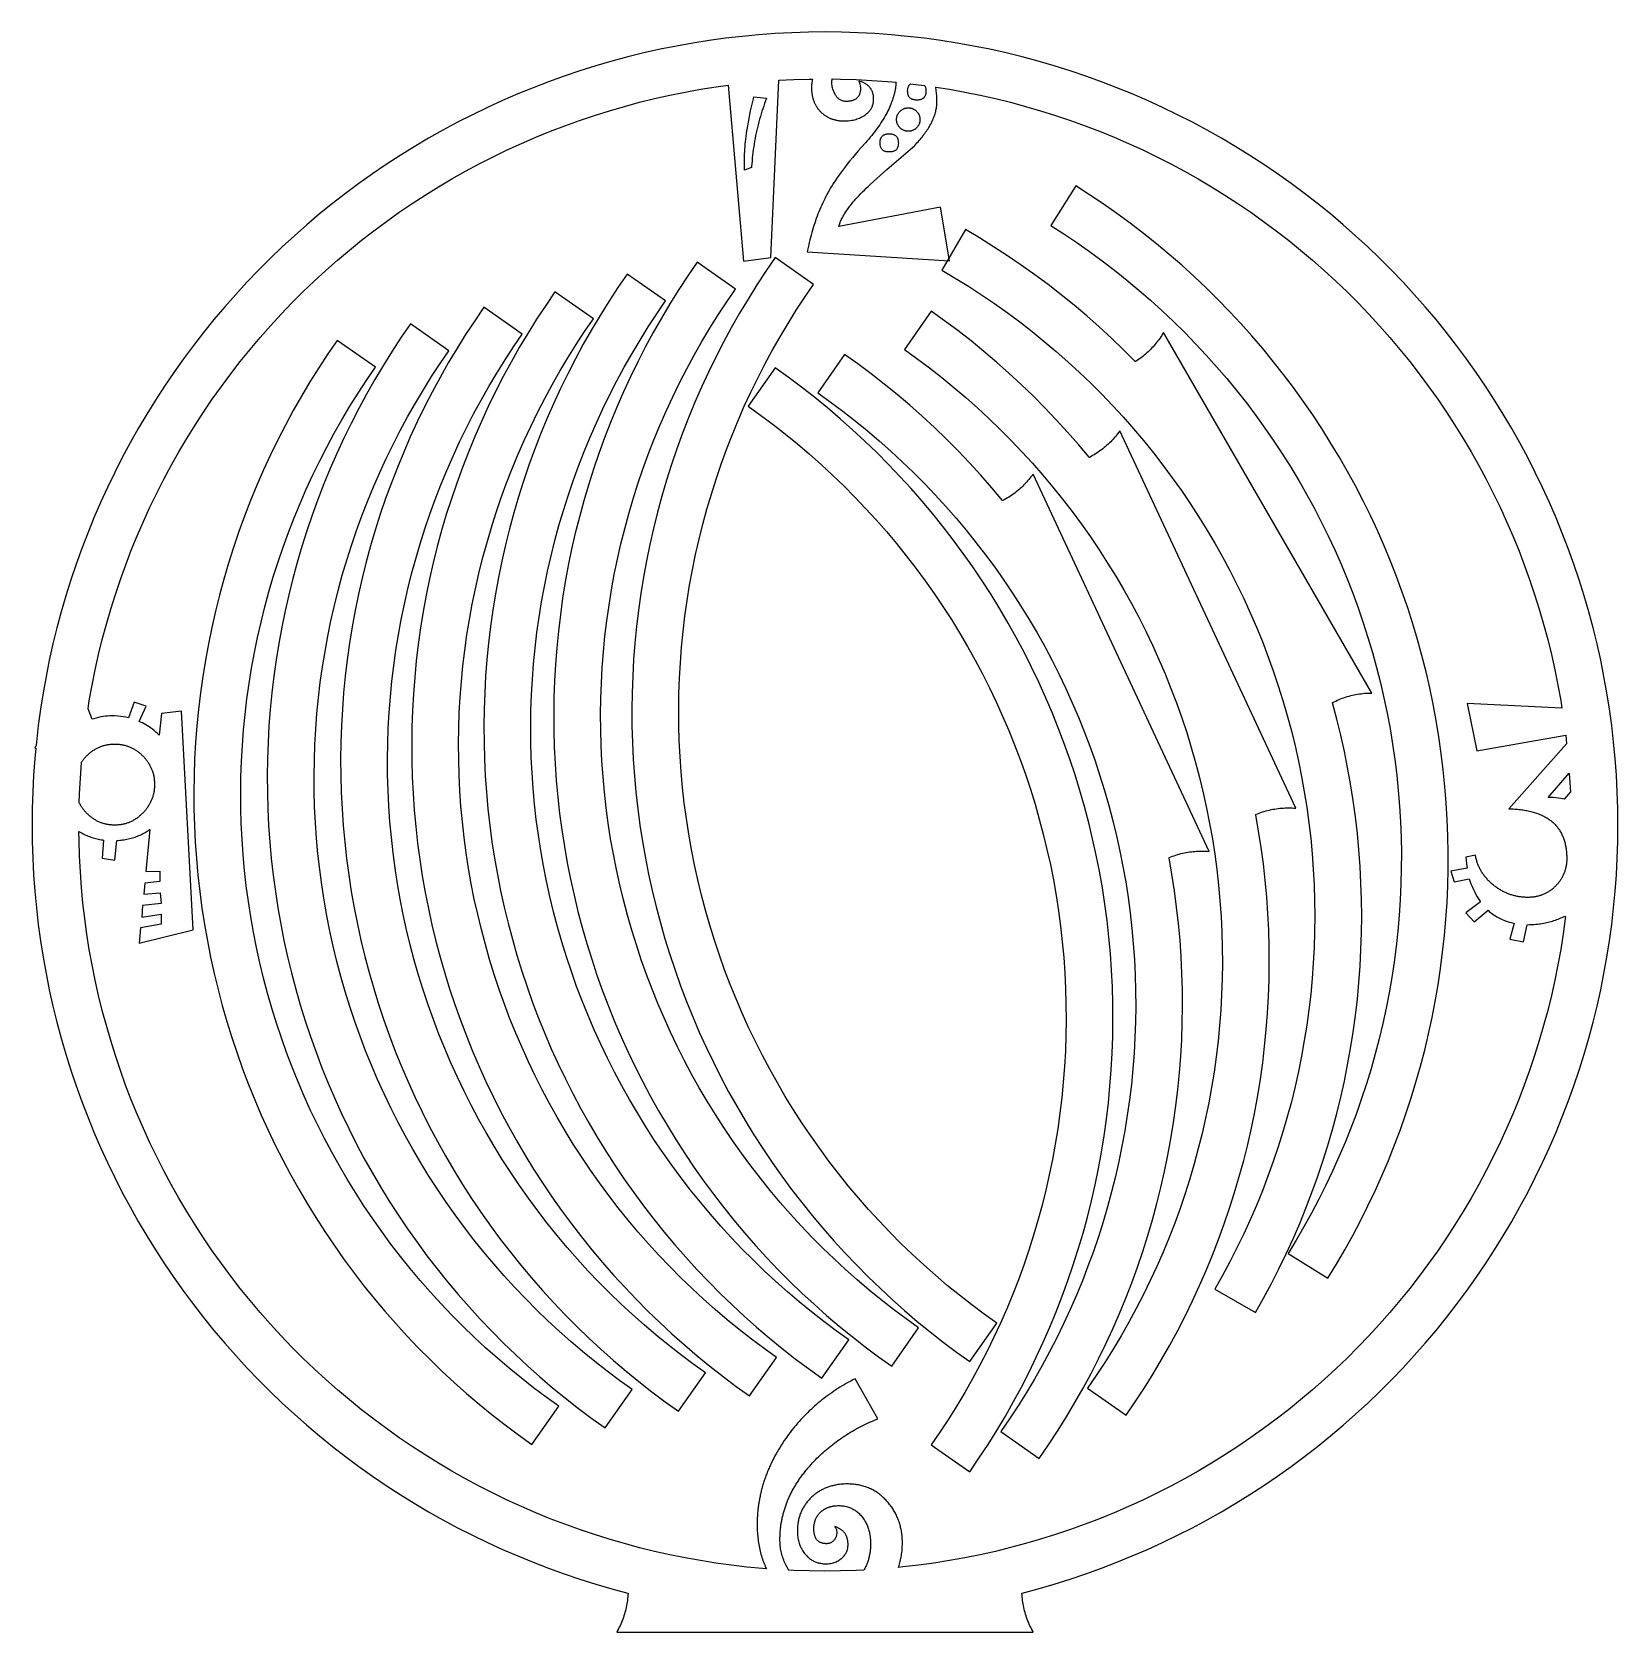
# Model space of a CAD drawing. Extents: x 1.4 to 96.9, y 3.4 to 99.8.
import ezdxf

# ---------------------------------------------------------------- set-up
doc = ezdxf.new("R2010")
doc.units = 0
doc.layers.add('Calque_1', color=7, linetype='CONTINUOUS')

msp = doc.modelspace()

# ---------------------------------------------------------------- linework, layer by layer
at = {"layer": 'Calque_1', "color": 7}
for points in [[(1.448086, 52.02968), (1.458528, 51.029905), (1.489855, 50.030565), (1.542348, 49.032113), (1.615444, 48.034966), (1.709706, 47.039568), (1.824571, 46.046372), (1.96032, 45.055772), (2.116671, 44.068251), (2.293624, 43.084226), (2.49118, 42.104125), (2.709337, 41.12837), (2.947815, 40.157413), (3.206613, 39.191648), (3.485731, 38.2315), (3.784604, 37.27742), (4.103515, 36.32983), (4.442182, 35.389099), (4.800604, 34.455677), (5.178217, 33.52996), (5.575304, 32.612371), (5.991582, 31.703277), (6.426768, 30.803101), (6.880582, 29.912266), (7.353022, 29.031112), (7.843806, 28.160033), (8.352935, 27.299453), (8.879844, 26.449682), (9.424251, 25.611171), (9.986437, 24.784232), (10.565557, 23.969231), (11.161611, 23.166534), (11.774315, 22.376594), (12.403671, 21.599636), (13.049113, 20.835943), (13.710077, 20.085796), (14.386846, 19.349761), (15.078855, 18.628119), (15.785822, 17.921152), (16.507464, 17.229143), (17.2435, 16.552374), (17.993646, 15.89141), (18.75734, 15.245968), (19.534297, 14.616601), (20.324237, 14.003896), (21.126934, 13.407843), (21.941935, 12.828723), (22.768874, 12.266536), (23.607385, 11.72213), (24.457156, 11.195221), (25.317736, 10.686092), (26.188815, 10.195307), (27.069969, 9.722867), (27.960804, 9.269054), (28.860979, 8.833867), (29.770073, 8.41759), (30.687662, 8.020503), (31.613379, 7.64289), (32.546801, 7.284467), (33.487532, 6.945801), (34.435121, 6.62689), (35.389202, 6.328016), (36.34935, 6.048898), (37.315115, 5.790101), (37.330072, 5.786432), (37.329508, 5.77091), (37.323948, 5.664794), (37.316159, 5.558678), (37.30614, 5.452845), (37.29392, 5.347012), (37.27947, 5.241743), (37.262819, 5.136474), (37.243995, 5.03177), (37.222969, 4.92763), (37.199742, 4.823772), (37.17437, 4.720478), (37.146825, 4.617467), (37.117164, 4.515303), (37.085329, 4.413985), (37.051406, 4.31295), (37.015366, 4.213043), (36.977238, 4.113701), (36.937021, 4.015205), (36.894773, 3.917556), (36.850492, 3.820754), (36.804179, 3.725081), (36.755891, 3.630254), (36.705599, 3.536274), (36.653388, 3.443705), (36.653388, 3.443705), (61.721213, 3.443705), (61.721213, 3.443705), (61.669001, 3.536274), (61.618709, 3.630254), (61.570421, 3.725081), (61.524109, 3.820754), (61.479828, 3.917556), (61.437579, 4.015205), (61.397363, 4.113701), (61.359234, 4.213043), (61.323195, 4.31295), (61.289271, 4.413985), (61.257437, 4.515303), (61.227775, 4.617467), (61.20023, 4.720478), (61.174859, 4.823772), (61.151632, 4.92763), (61.130606, 5.03177), (61.111782, 5.136474), (61.095131, 5.241743), (61.080681, 5.347012), (61.068461, 5.452845), (61.058442, 5.558678), (61.050653, 5.664794), (61.045093, 5.77091), (61.044528, 5.786432), (61.059486, 5.790101), (62.025251, 6.048898), (62.985399, 6.328016), (63.939479, 6.62689), (64.887069, 6.945801), (65.8278, 7.284467), (66.761222, 7.64289), (67.686939, 8.020503), (68.604528, 8.41759), (69.513622, 8.833867), (70.413798, 9.269054), (71.304633, 9.722867), (72.185787, 10.195307), (73.056866, 10.686092), (73.917446, 11.195221), (74.767217, 11.72213), (75.605727, 12.266536), (76.432667, 12.828723), (77.247668, 13.407843), (78.050365, 14.003896), (78.840305, 14.616601), (79.617262, 15.245968), (80.380956, 15.89141), (81.131102, 16.552374), (81.867138, 17.229143), (82.58878, 17.921152), (83.295747, 18.628119), (83.987756, 19.349761), (84.664525, 20.085796), (85.325489, 20.835943), (85.970931, 21.599636), (86.600287, 22.376594), (87.212991, 23.166534), (87.809045, 23.969231), (88.388165, 24.784232), (88.950351, 25.611171), (89.494758, 26.449682), (90.021667, 27.299453), (90.530796, 28.160033), (91.02158, 29.031112), (91.49402, 29.912266), (91.947833, 30.803101), (92.38302, 31.703277), (92.799298, 32.612371), (93.196385, 33.52996), (93.573998, 34.455677), (93.93242, 35.389099), (94.271087, 36.32983), (94.589998, 37.27742), (94.888871, 38.2315), (95.167989, 39.191648), (95.426787, 40.157413), (95.665265, 41.12837), (95.883422, 42.104125), (96.080978, 43.084226), (96.257931, 44.068251), (96.414282, 45.055772), (96.550031, 46.046372), (96.664896, 47.039568), (96.759158, 48.034966), (96.832253, 49.032113), (96.884747, 50.030565), (96.916073, 51.029905), (96.926516, 52.02968), (96.916073, 53.029455), (96.884747, 54.028796), (96.832253, 55.027247), (96.759158, 56.024395), (96.664896, 57.019792), (96.550031, 58.012989), (96.414282, 59.003589), (96.257931, 59.991113), (96.080978, 60.975137), (95.883422, 61.955238), (95.665265, 62.930993), (95.426787, 63.901951), (95.167989, 64.867715), (94.888871, 65.827863), (94.589998, 66.781944), (94.271087, 67.729533), (93.93242, 68.670264), (93.573998, 69.603686), (93.196385, 70.529403), (92.799298, 71.446992), (92.38302, 72.356087), (91.947833, 73.256263), (91.49402, 74.147097), (91.02158, 75.028251), (90.530796, 75.89933), (90.021667, 76.75991), (89.494758, 77.609682), (88.950351, 78.448192), (88.388165, 79.275131), (87.809045, 80.090133), (87.212991, 80.892829), (86.600287, 81.682769), (85.970931, 82.459727), (85.325489, 83.22342), (84.664525, 83.973567), (83.987756, 84.709602), (83.295747, 85.431245), (82.58878, 86.138211), (81.867138, 86.83022), (81.131102, 87.506989), (80.380956, 88.167954), (79.617262, 88.813396), (78.840305, 89.442751), (78.050365, 90.055456), (77.247668, 90.651509), (76.432667, 91.230629), (75.605727, 91.792816), (74.767217, 92.337222), (73.917446, 92.864131), (73.056866, 93.37326), (72.185787, 93.864045), (71.304633, 94.336485), (70.413798, 94.790298), (69.513622, 95.225485), (68.604528, 95.641762), (67.686939, 96.038849), (66.761222, 96.416462), (65.8278, 96.774885), (64.887069, 97.113551), (63.939479, 97.432462), (62.985399, 97.731336), (62.025251, 98.010454), (61.059486, 98.269251), (60.088529, 98.507729), (59.112774, 98.725887), (58.132672, 98.923442), (57.148648, 99.100396), (56.161124, 99.256747), (55.170524, 99.392496), (54.177328, 99.50736), (53.18193, 99.601622), (52.184952, 99.674718), (51.186501, 99.727211), (50.18716, 99.758538), (49.187385, 99.76898), (48.18761, 99.758538), (47.18827, 99.727211), (46.189818, 99.674718), (45.192671, 99.601622), (44.197273, 99.50736), (43.204076, 99.392496), (42.213476, 99.256747), (41.225953, 99.100396), (40.241928, 98.923442), (39.261827, 98.725887), (38.286072, 98.507729), (37.315115, 98.269251), (36.34935, 98.010454), (35.389202, 97.731336), (34.435121, 97.432462), (33.487532, 97.113551), (32.546801, 96.774885), (31.613379, 96.416462), (30.687662, 96.038849), (29.770073, 95.641762), (28.860979, 95.225485), (27.960804, 94.790298), (27.069969, 94.336485), (26.188815, 93.864045), (25.317736, 93.37326), (24.457156, 92.864131), (23.607385, 92.337222), (22.768874, 91.792816), (21.941935, 91.230629), (21.126934, 90.651509), (20.324237, 90.055456), (19.534297, 89.442751), (18.75734, 88.813396), (17.993646, 88.167954), (17.2435, 87.506989), (16.507464, 86.83022), (15.785822, 86.138211), (15.078855, 85.431245), (14.386846, 84.709602), (13.710077, 83.973567), (13.049113, 83.22342), (12.403671, 82.459727), (11.774315, 81.682769), (11.161611, 80.892829), (10.565557, 80.090133), (9.986437, 79.275131), (9.424251, 78.448192), (8.879844, 77.609682), (8.352935, 76.75991), (7.843806, 75.89933), (7.353022, 75.028251), (6.880582, 74.147097), (6.426768, 73.256263), (5.991582, 72.356087), (5.575304, 71.446992), (5.178217, 70.529403), (4.800604, 69.603686), (4.442182, 68.670264), (4.103515, 67.729533), (3.784604, 66.781944), (3.485731, 65.827863), (3.206613, 64.867715), (2.947815, 63.901951), (2.709337, 62.930993), (2.49118, 61.955238), (2.293624, 60.975137), (2.116671, 59.991113), (1.96032, 59.003589), (1.824571, 58.012989), (1.709706, 57.019792), (1.692491, 56.839452), (1.610928, 56.659254), (1.672453, 56.62756), (1.615444, 56.024395), (1.542348, 55.027247), (1.489855, 54.028796), (1.458528, 53.029455), (1.448086, 52.02968)], [(4.274542, 51.634363), (4.315746, 51.609584), (4.387713, 51.568775), (4.460244, 51.529676), (4.533057, 51.492298), (4.606153, 51.456631), (4.680095, 51.422688), (4.754037, 51.390455), (4.828826, 51.359896), (4.90418, 51.330949), (4.980097, 51.30363), (5.05658, 51.277919), (5.133626, 51.253846), (5.21152, 51.231381), (5.289977, 51.210525), (5.369, 51.191305), (5.448586, 51.173695), (5.528737, 51.157693), (5.609735, 51.143299), (5.691015, 51.130543), (5.745766, 51.122923), (5.669284, 50.028183), (6.434953, 49.913321), (6.549817, 51.100066), (6.640128, 51.104581), (6.729311, 51.110903), (6.817928, 51.119059), (6.905417, 51.129022), (6.991777, 51.14079), (7.077573, 51.154393), (7.162522, 51.169803), (7.246342, 51.187018), (7.329315, 51.206068), (7.41116, 51.226925), (7.49244, 51.249587), (7.572591, 51.274084), (7.651895, 51.300387), (7.730353, 51.328412), (7.807682, 51.358158), (7.884164, 51.389626), (7.959517, 51.422809), (8.034024, 51.457715), (8.107402, 51.49433), (8.179651, 51.532667), (8.251053, 51.572714), (8.321326, 51.614483), (8.390753, 51.657968), (8.459051, 51.703169), (8.52622, 51.750091), (8.548515, 51.766121), (8.299595, 49.224707), (9.145697, 49.247567), (9.145697, 48.619902), (8.245126, 48.52056), (8.183037, 47.862136), (9.16884, 47.938618), (9.21456, 47.310956), (8.105144, 47.173231), (8.050957, 46.469087), (9.21456, 46.668054), (9.21456, 46.063251), (7.988586, 45.833805), (7.903073, 44.922791), (11.154273, 45.708498), (10.45662, 58.885736), (9.24504, 58.740391), (9.099695, 57.439911), (9.002611, 57.534061), (8.902986, 57.624541), (8.800822, 57.711353), (8.695835, 57.794524), (8.588308, 57.874026), (8.494046, 57.939275), (8.397244, 58.001844), (8.297902, 58.06176), (8.195737, 58.119023), (8.091033, 58.173633), (7.983506, 58.225562), (7.891784, 58.266822), (8.319915, 59.191947), (7.601377, 59.429296), (7.249728, 58.481029), (7.10382, 58.516279), (6.955371, 58.544642), (6.804946, 58.566176), (6.6136, 58.584294), (6.418584, 58.594031), (6.269288, 58.595724), (6.131846, 58.592733), (5.996662, 58.585028), (5.863453, 58.572554), (5.73222, 58.55531), (5.587157, 58.530418), (5.446328, 58.500982), (5.309733, 58.467257), (5.177371, 58.42927), (5.077464, 58.396786), (4.821488, 59.029641), (4.899382, 59.520341), (5.065893, 60.446199), (5.251877, 61.36836), (5.457053, 62.286429), (5.68142, 63.199982), (5.924977, 64.108653), (6.187444, 65.012018), (6.46882, 65.909711), (6.768822, 66.801307), (7.087451, 67.686412), (7.424424, 68.56466), (7.780024, 69.435626), (8.153686, 70.299), (8.545128, 71.154331), (8.954633, 72.00128), (9.381635, 72.83948), (9.826135, 73.668536), (10.288133, 74.488109), (10.767064, 75.297833), (11.262646, 76.09734), (11.77488, 76.886292), (12.303764, 77.664351), (12.848735, 78.431149), (13.409511, 79.186404), (13.986091, 79.92972), (14.578193, 80.660732), (15.185253, 81.37927), (15.807553, 82.084826), (16.444246, 82.777399), (17.095333, 83.456426), (17.760531, 84.121624), (18.439557, 84.77271), (19.132131, 85.409404), (19.837686, 86.031704), (20.556224, 86.638764), (21.287236, 87.230866), (22.030553, 87.807446), (22.785808, 88.368221), (23.552606, 88.913192), (24.330664, 89.442077), (25.119616, 89.95431), (25.919124, 90.449892), (26.728847, 90.928824), (27.548421, 91.390821), (28.377475, 91.835321), (29.215675, 92.262324), (30.062624, 92.671828), (30.917955, 93.06327), (31.781329, 93.436932), (32.652295, 93.792532), (33.530543, 94.129506), (34.415648, 94.448135), (35.307245, 94.748137), (36.204937, 95.029512), (37.108302, 95.291979), (38.016973, 95.535537), (38.930526, 95.759904), (39.848595, 95.965079), (40.770756, 96.151064), (41.696615, 96.317575), (42.625775, 96.464895), (43.357267, 96.565084), (44.273642, 85.962841), (45.926335, 86.188619), (46.413079, 96.860288), (47.306453, 96.907137), (48.246713, 96.93677), (48.429505, 96.938746), (48.427812, 96.931126), (48.415535, 96.866497), (48.404896, 96.801021), (48.395893, 96.734981), (48.388527, 96.668095), (48.382798, 96.600644), (48.378705, 96.532628), (48.376165, 96.463484), (48.375319, 96.393775), (48.375601, 96.348337), (48.37673, 96.303181), (48.378705, 96.25859), (48.381245, 96.214281), (48.384632, 96.170537), (48.388781, 96.127075), (48.393663, 96.084177), (48.399308, 96.041844), (48.405714, 95.999792), (48.412854, 95.958024), (48.420757, 95.916819), (48.429421, 95.876179), (48.438819, 95.835821), (48.448979, 95.796028), (48.459901, 95.756517), (48.471557, 95.71757), (48.483974, 95.678906), (48.497154, 95.640806), (48.511096, 95.60327), (48.525771, 95.566017), (48.541209, 95.529046), (48.55738, 95.492639), (48.574314, 95.456797), (48.592009, 95.421237), (48.610466, 95.386241), (48.629657, 95.351528), (48.649611, 95.317379), (48.670326, 95.283795), (48.691775, 95.25021), (48.713985, 95.217472), (48.736958, 95.185017), (48.760665, 95.153126), (48.785134, 95.121517), (48.810364, 95.09019), (48.836329, 95.05971), (48.863055, 95.02923), (48.890544, 94.999597), (48.918777, 94.969964), (48.947612, 94.941459), (48.976904, 94.913237), (49.006653, 94.886144), (49.036853, 94.859615), (49.067514, 94.833932), (49.098629, 94.809097), (49.130204, 94.784826), (49.162231, 94.761401), (49.194709, 94.738824), (49.227644, 94.71681), (49.261039, 94.695644), (49.294886, 94.675324), (49.329196, 94.65585), (49.363957, 94.636941), (49.399173, 94.619161), (49.434843, 94.601664), (49.470973, 94.585295), (49.507558, 94.56949), (49.544599, 94.554532), (49.582095, 94.540421), (49.620049, 94.526875), (49.658456, 94.514175), (49.697318, 94.502321), (49.736637, 94.491315), (49.776411, 94.480872), (49.816642, 94.471277), (49.85733, 94.462528), (49.898472, 94.454344), (49.940072, 94.447288), (49.982123, 94.440515), (50.024631, 94.43487), (50.067599, 94.42979), (50.111022, 94.425557), (50.154894, 94.42217), (50.199228, 94.41963), (50.244019, 94.417655), (50.289262, 94.416526), (50.388241, 94.416526), (50.493349, 94.420477), (50.596529, 94.428097), (50.697782, 94.439386), (50.797107, 94.454626), (50.878404, 94.47043), (50.958363, 94.488492), (51.036818, 94.509659), (51.113428, 94.533084), (51.188177, 94.55933), (51.261075, 94.588117), (51.332113, 94.619726), (51.401297, 94.653875), (51.468618, 94.690564), (51.53684, 94.731768), (51.582653, 94.761401), (51.626544, 94.792164), (51.668513, 94.82349), (51.708564, 94.855664), (51.746698, 94.888966), (51.782904, 94.922832), (51.817191, 94.957828), (51.849559, 94.993388), (51.880005, 95.030077), (51.908529, 95.06733), (51.935143, 95.105712), (51.959837, 95.144941), (51.982641, 95.184735), (52.003638, 95.225657), (52.022801, 95.267426), (52.040158, 95.310041), (52.05568, 95.353504), (52.069368, 95.397812), (52.081249, 95.442968), (52.091268, 95.48897), (52.099509, 95.535819), (52.105887, 95.583797), (52.110459, 95.632339), (52.113282, 95.681728), (52.114128, 95.731964), (52.113564, 95.77599), (52.11187, 95.81917), (52.108822, 95.861221), (52.104504, 95.902708), (52.098973, 95.943348), (52.092228, 95.982859), (52.084269, 96.021806), (52.075069, 96.059906), (52.064626, 96.097159), (52.052971, 96.133566), (52.040073, 96.169408), (52.025962, 96.204121), (52.010609, 96.237988), (51.994043, 96.27129), (51.976234, 96.303464), (51.957213, 96.33479), (51.936949, 96.365552), (51.915472, 96.395468), (51.892753, 96.424255), (51.868792, 96.452477), (51.843562, 96.479852), (51.817061, 96.506381), (51.78929, 96.532064), (51.760247, 96.556899), (51.729934, 96.580888), (51.698353, 96.604312), (51.665499, 96.626608), (51.63137, 96.648057), (51.595977, 96.668941), (51.559308, 96.688697), (51.521368, 96.707888), (51.482159, 96.726232), (51.44168, 96.743448), (51.399925, 96.760099), (51.356901, 96.775904), (51.312603, 96.790861), (51.267038, 96.804972), (51.220203, 96.818237), (51.277576, 96.643541), (51.305262, 96.526419), (51.317567, 96.431875), (51.319825, 96.37289), (51.319261, 96.33225), (51.317567, 96.292739), (51.314632, 96.254357), (51.310512, 96.216821), (51.305234, 96.180415), (51.298771, 96.145419), (51.291123, 96.11127), (51.282318, 96.077968), (51.272327, 96.046077), (51.261151, 96.015032), (51.248818, 95.985399), (51.2353, 95.956612), (51.220596, 95.928955), (51.204707, 95.902426), (51.18766, 95.876744), (51.169429, 95.852472), (51.15004, 95.829048), (51.129466, 95.806752), (51.107707, 95.785586), (51.08479, 95.765548), (51.060689, 95.746639), (51.035402, 95.728859), (51.008929, 95.711926), (50.981271, 95.696404), (50.95244, 95.681728), (50.922425, 95.668181), (50.891234, 95.655764), (50.858857, 95.644192), (50.825304, 95.634032), (50.790568, 95.624719), (50.754653, 95.616817), (50.717557, 95.609761), (50.679279, 95.603552), (50.639825, 95.598755), (50.599185, 95.595086), (50.557365, 95.592264), (50.492426, 95.590288), (50.438634, 95.590852), (50.387002, 95.594239), (50.336574, 95.601012), (50.287343, 95.610608), (50.239318, 95.623872), (50.192494, 95.639959), (50.146873, 95.659432), (50.102454, 95.681728), (50.06793, 95.70233), (50.034354, 95.725472), (50.001718, 95.751155), (49.970027, 95.779377), (49.939281, 95.810139), (49.909482, 95.843441), (49.880624, 95.879284), (49.852713, 95.917666), (49.819148, 95.969312), (49.775056, 96.049181), (49.732441, 96.13921), (49.694629, 96.233472), (49.661626, 96.331686), (49.642265, 96.403088), (49.626828, 96.475619), (49.615341, 96.550126), (49.607778, 96.626044), (49.604137, 96.703372), (49.603891, 96.759252), (49.605585, 96.82501), (49.609367, 96.889639), (49.614221, 96.942132), (50.128091, 96.93677), (51.068351, 96.907137), (52.007784, 96.85803), (52.94597, 96.789168), (53.463481, 96.740061), (53.460941, 96.698857), (53.457328, 96.651726), (53.453095, 96.60403), (53.448184, 96.556617), (53.442624, 96.508921), (53.436416, 96.460944), (53.429558, 96.412966), (53.42205, 96.364988), (53.413866, 96.316728), (53.405061, 96.268468), (53.395578, 96.219926), (53.385446, 96.171384), (53.374665, 96.122841), (53.363235, 96.074017), (53.351128, 96.025192), (53.3384, 95.976086), (53.324994, 95.926979), (53.31094, 95.877872), (53.296236, 95.828484), (53.280883, 95.779095), (53.264853, 95.729424), (53.248202, 95.679752), (53.230873, 95.629799), (53.212896, 95.579846), (53.194269, 95.529892), (53.174993, 95.479657), (53.155068, 95.429421), (53.113243, 95.328668), (53.068793, 95.227068), (53.021746, 95.125468), (52.972075, 95.023021), (52.91978, 94.920292), (52.864831, 94.816999), (52.807201, 94.713424), (52.746947, 94.609284), (52.684011, 94.504579), (52.618451, 94.399592), (52.55021, 94.294041), (52.479315, 94.187926), (52.405768, 94.081246), (52.329568, 93.974284), (52.250687, 93.867039), (52.169181, 93.758948), (52.084994, 93.650575), (51.998163, 93.541919), (51.908676, 93.432417), (51.816528, 93.322632), (51.721729, 93.212566), (51.62427, 93.101652), (51.380015, 92.828179), (51.192131, 92.613126), (51.010888, 92.401177), (50.836297, 92.192332), (50.668346, 91.986592), (50.507039, 91.783957), (50.352381, 91.584144), (50.233442, 91.426664), (50.118879, 91.270877), (50.008742, 91.117348), (49.903019, 90.965512), (49.801721, 90.815652), (49.704845, 90.667768), (49.612392, 90.522141), (49.524356, 90.378208), (49.440744, 90.23625), (49.361553, 90.095986), (49.298352, 89.97971), (49.233404, 89.856097), (49.169896, 89.731072), (49.10781, 89.604637), (49.047154, 89.47679), (48.987933, 89.347532), (48.930142, 89.216864), (48.873785, 89.085066), (48.818859, 88.951575), (48.765367, 88.816955), (48.713303, 88.680924), (48.662672, 88.543481), (48.613472, 88.404346), (48.565802, 88.264364), (48.519659, 88.12297), (48.475045, 87.980448), (48.431964, 87.836797), (48.390412, 87.691735), (48.350387, 87.545544), (48.311898, 87.398224), (48.274935, 87.249775), (48.239508, 87.100197), (48.205607, 86.949208), (48.173236, 86.79709), (48.142398, 86.643844), (48.122699, 86.540832), (56.684184, 85.998966), (56.133286, 89.214041), (50.010198, 88.064268), (50.030377, 88.124946), (50.052221, 88.185906), (50.07573, 88.24743), (50.100933, 88.309237), (50.1278, 88.371044), (50.156339, 88.433697), (50.186559, 88.49635), (50.218442, 88.559568), (50.252001, 88.623068), (50.287236, 88.68685), (50.324142, 88.751197), (50.362722, 88.815826), (50.402975, 88.880737), (50.444902, 88.94593), (50.4885, 89.011688), (50.533768, 89.077728), (50.580711, 89.14405), (50.629329, 89.210937), (50.705402, 89.31169), (50.7852, 89.41329), (50.868665, 89.515737), (50.955809, 89.61903), (51.046623, 89.72317), (51.141108, 89.827875), (51.239268, 89.933708), (51.341099, 90.040106), (51.446605, 90.147632), (51.55578, 90.255724), (51.668635, 90.364661), (51.785156, 90.474446), (51.905352, 90.584795), (52.918117, 91.482544), (54.586418, 92.941915), (54.65559, 93.014446), (54.722928, 93.086977), (54.78846, 93.158944), (54.852158, 93.23091), (54.914021, 93.302877), (54.974078, 93.374561), (55.032329, 93.446246), (55.088717, 93.517648), (55.143298, 93.58905), (55.196074, 93.66017), (55.247015, 93.731008), (55.296122, 93.801846), (55.343422, 93.872684), (55.388888, 93.943239), (55.43252, 94.013512), (55.474345, 94.083786), (55.514336, 94.153777), (55.552521, 94.223768), (55.588871, 94.293477), (55.623387, 94.363186), (55.65604, 94.432895), (55.686802, 94.502321), (55.71573, 94.571748), (55.742767, 94.640892), (55.767941, 94.710037), (55.791252, 94.779181), (55.812701, 94.848044), (55.832316, 94.916906), (55.850011, 94.985486), (55.865872, 95.054066), (55.87987, 95.122646), (55.892006, 95.190944), (55.90225, 95.259241), (55.910632, 95.327539), (55.91718, 95.395555), (55.921837, 95.46357), (55.924659, 95.531304), (55.925506, 95.599037), (55.924659, 95.690477), (55.922401, 95.780788), (55.918563, 95.870252), (55.913229, 95.958306), (55.906343, 96.04523), (55.897932, 96.131308), (55.887998, 96.216257), (55.876512, 96.300077), (55.86353, 96.382768), (55.851846, 96.448526), (56.678108, 96.317575), (57.603966, 96.151064), (58.526127, 95.965079), (59.444196, 95.759904), (60.357749, 95.535537), (61.26642, 95.291979), (62.169785, 95.029512), (63.067478, 94.748137), (63.959074, 94.448135), (64.844179, 94.129506), (65.722427, 93.792532), (66.593393, 93.436932), (67.456767, 93.06327), (68.312098, 92.671828), (69.159047, 92.262324), (69.997247, 91.835321), (70.826303, 91.390821), (71.645876, 90.928824), (72.4556, 90.449892), (73.255107, 89.95431), (74.044059, 89.442077), (74.822118, 88.913192), (75.588916, 88.368221), (76.34417, 87.807446), (77.087487, 87.230866), (77.818499, 86.638764), (78.537037, 86.031704), (79.242593, 85.409404), (79.935166, 84.77271), (80.614193, 84.121624), (81.27939, 83.456426), (81.930477, 82.777399), (82.56717, 82.084826), (83.18947, 81.37927), (83.79653, 80.660732), (84.388633, 79.92972), (84.965213, 79.186404), (85.525988, 78.431149), (86.070959, 77.664351), (86.599844, 76.886292), (87.112077, 76.09734), (87.607659, 75.297833), (88.08659, 74.488109), (88.548588, 73.668536), (88.993088, 72.83948), (89.42009, 72.00128), (89.829595, 71.154331), (90.221037, 70.299), (90.594699, 69.435626), (90.950299, 68.56466), (91.287273, 67.686412), (91.605902, 66.801307), (91.905904, 65.909711), (92.187279, 65.012018), (92.449746, 64.108653), (92.693304, 63.199982), (92.91767, 62.286429), (93.122846, 61.36836), (93.30883, 60.446199), (93.475342, 59.520341), (93.548719, 59.057948), (87.844162, 59.338279), (88.422153, 56.484448), (93.777037, 57.427635), (93.836022, 56.918534), (90.35481, 53.00747), (90.44625, 53.004563), (90.536279, 53.000697), (90.625179, 52.995843), (90.71295, 52.990029), (90.799593, 52.983227), (90.884824, 52.975466), (90.968644, 52.966746), (91.051617, 52.957037), (91.133179, 52.946369), (91.213613, 52.934713), (91.292917, 52.922098), (91.37081, 52.908523), (91.447575, 52.89396), (91.52321, 52.878438), (91.597435, 52.861956), (91.67053, 52.844487), (91.742497, 52.826058), (91.813053, 52.806641), (91.882479, 52.786264), (91.950777, 52.764928), (92.017946, 52.742605), (92.083704, 52.719321), (92.148333, 52.695078), (92.21155, 52.669848), (92.273922, 52.643658), (92.334599, 52.61648), (92.39443, 52.588342), (92.453133, 52.559231), (92.510424, 52.529146), (92.566304, 52.498093), (92.621337, 52.466072), (92.674959, 52.433075), (92.727453, 52.399112), (92.778535, 52.364173), (92.82877, 52.328266), (92.877595, 52.291391), (92.925008, 52.253542), (92.971293, 52.214725), (93.016448, 52.174946), (93.060475, 52.134187), (93.103373, 52.092446), (93.144859, 52.049721), (93.185217, 52.006024), (93.224446, 51.961337), (93.262264, 51.915674), (93.298953, 51.869028), (93.334513, 51.821397), (93.368944, 51.772787), (93.401964, 51.723201), (93.433855, 51.67263), (93.464617, 51.621076), (93.493968, 51.56854), (93.522473, 51.515025), (93.549566, 51.460534), (93.575248, 51.405055), (93.600084, 51.348599), (93.623508, 51.291158), (93.645804, 51.232738), (93.66697, 51.173336), (93.686726, 51.112955), (93.705353, 51.051588), (93.72285, 50.989245), (93.739219, 50.92592), (93.754177, 50.861613), (93.768006, 50.796324), (93.780706, 50.730053), (93.792277, 50.662805), (93.802437, 50.594569), (93.811468, 50.525357), (93.81937, 50.455165), (93.825862, 50.383989), (93.831224, 50.31183), (93.835457, 50.238695), (93.838562, 50.164578), (93.840255, 50.089476), (93.840819, 50.013394), (93.840537, 49.961624), (93.839126, 49.910279), (93.836586, 49.859366), (93.833482, 49.808876), (93.829248, 49.758819), (93.824168, 49.709193), (93.817959, 49.659993), (93.810904, 49.611222), (93.803002, 49.562883), (93.79397, 49.514973), (93.784375, 49.467489), (93.773368, 49.420437), (93.761797, 49.373817), (93.749097, 49.327623), (93.73555, 49.281855), (93.720875, 49.236521), (93.705635, 49.19162), (93.689266, 49.147141), (93.671768, 49.103087), (93.653424, 49.059483), (93.634233, 49.016275), (93.614195, 48.973518), (93.593028, 48.931185), (93.571015, 48.889275), (93.548155, 48.847817), (93.524166, 48.806781), (93.49933, 48.766141), (93.473648, 48.725981), (93.446837, 48.686216), (93.419179, 48.646874), (93.390675, 48.607984), (93.361324, 48.569517), (93.330844, 48.531474), (93.299235, 48.493882), (93.267062, 48.456685), (93.233759, 48.419939), (93.19961, 48.383617), (93.164333, 48.347719), (93.128773, 48.312526), (93.092366, 48.278264), (93.055677, 48.244962), (93.018706, 48.212563), (92.98117, 48.181123), (92.94307, 48.150643), (92.904688, 48.121066), (92.866024, 48.092449), (92.826513, 48.064763), (92.787002, 48.038008), (92.746926, 48.012213), (92.706286, 47.987321), (92.665364, 47.963389), (92.623877, 47.940387), (92.582108, 47.918346), (92.539775, 47.897236), (92.497159, 47.877057), (92.453979, 47.857809), (92.410517, 47.839521), (92.36649, 47.822136), (92.322182, 47.805711), (92.277308, 47.790245), (92.232153, 47.775683), (92.186433, 47.762079), (92.14043, 47.749408), (92.093864, 47.737667), (92.046733, 47.726886), (91.999319, 47.717037), (91.951624, 47.708119), (91.903364, 47.700132), (91.854539, 47.693104), (91.805433, 47.687008), (91.756044, 47.681844), (91.70609, 47.67761), (91.655573, 47.674337), (91.604773, 47.672079), (91.55369, 47.670668), (91.501762, 47.670103), (91.442213, 47.670668), (91.382664, 47.672079), (91.323679, 47.674619), (91.264977, 47.678118), (91.206275, 47.682606), (91.148137, 47.688109), (91.090282, 47.6946), (91.03299, 47.702079), (90.975699, 47.710574), (90.91869, 47.720057), (90.862246, 47.730555), (90.805802, 47.742042), (90.749922, 47.754516), (90.694324, 47.768006), (90.638726, 47.782484), (90.583693, 47.797978), (90.528942, 47.81446), (90.474755, 47.831929), (90.420568, 47.850415), (90.366664, 47.869888), (90.313324, 47.890349), (90.259984, 47.911827), (90.207208, 47.934291), (90.154715, 47.957772), (90.102504, 47.982241), (90.050575, 48.007697), (89.998928, 48.03417), (89.947564, 48.06163), (89.896764, 48.090106), (89.845964, 48.11957), (89.795728, 48.150022), (89.745493, 48.18149), (89.695822, 48.213945), (89.646433, 48.247389), (89.597326, 48.281848), (89.548502, 48.317295), (89.499959, 48.353758), (89.451699, 48.391209), (89.404286, 48.429422), (89.357719, 48.468171), (89.312282, 48.507457), (89.26769, 48.547278), (89.223946, 48.587608), (89.181613, 48.628473), (89.139844, 48.669875), (89.099204, 48.711814), (89.059693, 48.754288), (89.021028, 48.797299), (88.983493, 48.840817), (88.946804, 48.884872), (88.911244, 48.929463), (88.87653, 48.974591), (88.842664, 49.020254), (88.809926, 49.066426), (88.778317, 49.113134), (88.747555, 49.160406), (88.717922, 49.208175), (88.689135, 49.256483), (88.661477, 49.305327), (88.634666, 49.354699), (88.608984, 49.404602), (88.584148, 49.455037), (88.560442, 49.506004), (88.537582, 49.557498), (88.515568, 49.609529), (88.494966, 49.662087), (88.474928, 49.715181), (88.456302, 49.768804), (88.438239, 49.822956), (88.421588, 49.877643), (88.405502, 49.932859), (88.390544, 49.988607), (88.376715, 50.044885), (88.363733, 50.101696), (88.351879, 50.159035), (88.340873, 50.216908), (87.771913, 50.099503), (87.778404, 49.904084), (87.796466, 49.717549), (87.827793, 49.522136), (87.848395, 49.424428), (86.868519, 49.240416), (87.067486, 48.603723), (87.962977, 48.787731), (88.030146, 48.60186), (88.093082, 48.441671), (88.159122, 48.286223), (88.227984, 48.135544), (88.29995, 47.989635), (88.375022, 47.848468), (88.453197, 47.712041), (88.534195, 47.580385), (88.607855, 47.469076), (88.650753, 47.4071), (87.756673, 46.739927), (88.276244, 46.195238), (89.101744, 46.893174), (89.173428, 46.829815), (89.246242, 46.768939), (89.320466, 46.710519), (89.396102, 46.654555), (89.472866, 46.601045), (89.551042, 46.55002), (89.630628, 46.501449), (89.711626, 46.455362), (89.794035, 46.411703), (89.877573, 46.370555), (89.962239, 46.332031), (90.048035, 46.296104), (90.134677, 46.26283), (90.222448, 46.232181), (90.311066, 46.204185), (90.400813, 46.178813), (90.491688, 46.156066), (90.583693, 46.135943), (90.676262, 46.118474), (90.423955, 45.153556), (91.241835, 45.000591), (91.463379, 46.026469), (91.596306, 46.02788), (91.727539, 46.032198), (91.857362, 46.039423), (91.98549, 46.049499), (92.080599, 46.058981), (92.175144, 46.070044), (92.268559, 46.082744), (92.361128, 46.097081), (92.45285, 46.113027), (92.543726, 46.130609), (92.633755, 46.1498), (92.722937, 46.1706), (92.81099, 46.193037), (92.898197, 46.217082), (92.984557, 46.242764), (93.069788, 46.270083), (93.154173, 46.298983), (93.23771, 46.329548), (93.320119, 46.361693), (93.401682, 46.395503), (93.482115, 46.430894), (93.561702, 46.467949), (93.640442, 46.506586), (93.718053, 46.546859), (93.758975, 46.47636), (93.750226, 46.39999), (93.622662, 45.46798), (93.475342, 44.538822), (93.30883, 43.612964), (93.122846, 42.690803), (92.91767, 41.772734), (92.693304, 40.859181), (92.449746, 39.95051), (92.187279, 39.047145), (91.905904, 38.149452), (91.605902, 37.257856), (91.287273, 36.372751), (90.950299, 35.494503), (90.594699, 34.623537), (90.221037, 33.760163), (89.829595, 32.904832), (89.42009, 32.057883), (88.993088, 31.219683), (88.548588, 30.390627), (88.08659, 29.571054), (87.607659, 28.76133), (87.112077, 27.961823), (86.599844, 27.172871), (86.070959, 26.394812), (85.525988, 25.628014), (84.965213, 24.872759), (84.388633, 24.129443), (83.79653, 23.398431), (83.18947, 22.679893), (82.56717, 21.974337), (81.930477, 21.281764), (81.27939, 20.602737), (80.614193, 19.937539), (79.935166, 19.286453), (79.242593, 18.649759), (78.537037, 18.027459), (77.818499, 17.420399), (77.087487, 16.828297), (76.34417, 16.251717), (75.588916, 15.690942), (74.822118, 15.145971), (74.044059, 14.61708), (73.255107, 14.104847), (72.4556, 13.609265), (71.645876, 13.130334), (70.826303, 12.668336), (69.997247, 12.223836), (69.159047, 11.796834), (68.312098, 11.387329), (67.456767, 10.995887), (66.593393, 10.622225), (65.722427, 10.266625), (64.844179, 9.929652), (63.959074, 9.611023), (63.067478, 9.31102), (62.169785, 9.029645), (61.26642, 8.767178), (60.357749, 8.52362), (59.444196, 8.299254), (58.526127, 8.094078), (57.603966, 7.908094), (56.678108, 7.741583), (55.748947, 7.594263), (54.816937, 7.466698), (53.882442, 7.358607), (53.606514, 7.33236), (53.618198, 7.364252), (53.645799, 7.445249), (53.671622, 7.527376), (53.695668, 7.610632), (53.717935, 7.695016), (53.738396, 7.780247), (53.757108, 7.866607), (53.774013, 7.954096), (53.789168, 8.042432), (53.802517, 8.131896), (53.814088, 8.222489), (53.823881, 8.314212), (53.831896, 8.407063), (53.838134, 8.50076), (53.842593, 8.595587), (53.845133, 8.691543), (53.845979, 8.788345), (53.845415, 8.865956), (53.843439, 8.94272), (53.840335, 9.01892), (53.835932, 9.094556), (53.830316, 9.169345), (53.82343, 9.243569), (53.815302, 9.317229), (53.805932, 9.390043), (53.795292, 9.462292), (53.783411, 9.533976), (53.770287, 9.604814), (53.755894, 9.675087), (53.740259, 9.744796), (53.723382, 9.81394), (53.705235, 9.882238), (53.685846, 9.949972), (53.665216, 10.016858), (53.643316, 10.08318), (53.620173, 10.148938), (53.595789, 10.214132), (53.570135, 10.278478), (53.54324, 10.342543), (53.515102, 10.406043), (53.485694, 10.468696), (53.455073, 10.531067), (53.423154, 10.592592), (53.390021, 10.653834), (53.355618, 10.714512), (53.319974, 10.774343), (53.283059, 10.833892), (53.244931, 10.892594), (53.205504, 10.951014), (53.164864, 11.008587), (53.122954, 11.065596), (53.079802, 11.122323), (53.035409, 11.178203), (52.989745, 11.2338), (52.94284, 11.288552), (52.893338, 11.343867), (52.843074, 11.397772), (52.792077, 11.450265), (52.740346, 11.501347), (52.68788, 11.550736), (52.634653, 11.598714), (52.580692, 11.64528), (52.525998, 11.690436), (52.470541, 11.733898), (52.414351, 11.776232), (52.357398, 11.816872), (52.29974, 11.855818), (52.24132, 11.893636), (52.182138, 11.92976), (52.122251, 11.964474), (52.061601, 11.997776), (52.000201, 12.029667), (51.93807, 12.059865), (51.875193, 12.088652), (51.811552, 12.116027), (51.747135, 12.141992), (51.681928, 12.166263), (51.615935, 12.189123), (51.549165, 12.210572), (51.481606, 12.230609), (51.413269, 12.249236), (51.344147, 12.266169), (51.274243, 12.281692), (51.203555, 12.295803), (51.132082, 12.30822), (51.059825, 12.319509), (50.986783, 12.329105), (50.912959, 12.337289), (50.838357, 12.34378), (50.762964, 12.34886), (50.686795, 12.352812), (50.609839, 12.355634), (50.532095, 12.355634), (50.43354, 12.355634), (50.336083, 12.351965), (50.239724, 12.346038), (50.144463, 12.337572), (50.050296, 12.326847), (49.957225, 12.313865), (49.895791, 12.303705), (49.834842, 12.292698), (49.774388, 12.280563), (49.714415, 12.267298), (49.654931, 12.252905), (49.595936, 12.237383), (49.537425, 12.221014), (49.479403, 12.203516), (49.421872, 12.185172), (49.364829, 12.165416), (49.308354, 12.144814), (49.252539, 12.123083), (49.197384, 12.100223), (49.142896, 12.076234), (49.089053, 12.051116), (49.035874, 12.024869), (48.983352, 11.997494), (48.931489, 11.969272), (48.880279, 11.939638), (48.829736, 11.909158), (48.779848, 11.877267), (48.730614, 11.844529), (48.682041, 11.810663), (48.634128, 11.775667), (48.58687, 11.739543), (48.540275, 11.702289), (48.494335, 11.663907), (48.449055, 11.624678), (48.40443, 11.584038), (48.359094, 11.54114), (48.314946, 11.497396), (48.271983, 11.453369), (48.230211, 11.408496), (48.189625, 11.363058), (48.150221, 11.317338), (48.112008, 11.270772), (48.074981, 11.22364), (48.039139, 11.175945), (48.004484, 11.127403), (47.971021, 11.078578), (47.938741, 11.029189), (47.907643, 10.978954), (47.877741, 10.928436), (47.849017, 10.877072), (47.821472, 10.825143), (47.79514, 10.772649), (47.769966, 10.719592), (47.746006, 10.665969), (47.723258, 10.611783), (47.701753, 10.556749), (47.68149, 10.501152), (47.66244, 10.444707), (47.644631, 10.387698), (47.628037, 10.330125), (47.612684, 10.271705), (47.598544, 10.21272), (47.585647, 10.152889), (47.573963, 10.092494), (47.563521, 10.031534), (47.55432, 9.969727), (47.546333, 9.907356), (47.53956, 9.844138), (47.534028, 9.780356), (47.52971, 9.716009), (47.526634, 9.650816), (47.524659, 9.585058), (47.524094, 9.497569), (47.525788, 9.414878), (47.529964, 9.333316), (47.536512, 9.252883), (47.545458, 9.17386), (47.556776, 9.096249), (47.570463, 9.019767), (47.58655, 8.944696), (47.605007, 8.870754), (47.625864, 8.798223), (47.649232, 8.72682), (47.668536, 8.674045), (47.696673, 8.6049), (47.727531, 8.537167), (47.752452, 8.487214), (47.788068, 8.421456), (47.826411, 8.357109), (47.867468, 8.294174), (47.911252, 8.232085), (47.957751, 8.171689), (48.009093, 8.109318), (48.049245, 8.06388), (48.090255, 8.020418), (48.132131, 7.978932), (48.174868, 7.93942), (48.218465, 7.901885), (48.262924, 7.866325), (48.308249, 7.832458), (48.354429, 7.800849), (48.401475, 7.770934), (48.449385, 7.743276), (48.498153, 7.717312), (48.547785, 7.693605), (48.598277, 7.671592), (48.64963, 7.651272), (48.70185, 7.633209), (48.75493, 7.61684), (48.808871, 7.602165), (48.863673, 7.589465), (48.919339, 7.57874), (48.975865, 7.569709), (49.033249, 7.562654), (49.091503, 7.557292), (49.150617, 7.553905), (49.210587, 7.551083), (49.300449, 7.551083), (49.382141, 7.556163), (49.461739, 7.564629), (49.539237, 7.576765), (49.614641, 7.592287), (49.687943, 7.61176), (49.7475, 7.630669), (49.806073, 7.6524), (49.863702, 7.676672), (49.920401, 7.704047), (49.976157, 7.733963), (50.030975, 7.7667), (50.084857, 7.80226), (50.148273, 7.848545), (50.192124, 7.884669), (50.233608, 7.92164), (50.272719, 7.959458), (50.309455, 7.998687), (50.34383, 8.038763), (50.375826, 8.079685), (50.405459, 8.121736), (50.432722, 8.164916), (50.457614, 8.208943), (50.480163, 8.254098), (50.50037, 8.3001), (50.518207, 8.346949), (50.533644, 8.394645), (50.546711, 8.443469), (50.557407, 8.492858), (50.565733, 8.543094), (50.57166, 8.594176), (50.575216, 8.646105), (50.576345, 8.69888), (50.57578, 8.743472), (50.574087, 8.787498), (50.571265, 8.830396), (50.567342, 8.872447), (50.56229, 8.913652), (50.556109, 8.954009), (50.5488, 8.99352), (50.540361, 9.032185), (50.530794, 9.06972), (50.520126, 9.106692), (50.508329, 9.142816), (50.495403, 9.177812), (50.481349, 9.21196), (50.466165, 9.245545), (50.449881, 9.278), (50.432439, 9.309609), (50.413897, 9.340372), (50.394227, 9.370287), (50.373427, 9.399356), (50.351526, 9.427578), (50.328553, 9.454954), (50.30448, 9.4812), (50.279334, 9.506883), (50.253115, 9.531436), (50.225825, 9.555425), (50.197441, 9.578285), (50.167977, 9.600298), (50.137433, 9.621747), (50.105812, 9.642067), (50.073108, 9.66154), (50.039321, 9.680167), (50.004458, 9.697947), (49.968511, 9.714598), (49.931487, 9.730685), (49.893378, 9.745925), (49.854194, 9.760036), (49.813927, 9.773583), (49.772581, 9.786), (49.809039, 9.740845), (49.835991, 9.697947), (49.857045, 9.653638), (49.874853, 9.59804), (49.888371, 9.528614), (49.894778, 9.448463), (49.894956, 9.412056), (49.89298, 9.370569), (49.888944, 9.329929), (49.882707, 9.289854), (49.874241, 9.250907), (49.863573, 9.212807), (49.850703, 9.175554), (49.835633, 9.139147), (49.818361, 9.103587), (49.798859, 9.068592), (49.777184, 9.034725), (49.75328, 9.001705), (49.727175, 8.969532), (49.699178, 8.938769), (49.670157, 8.910265), (49.640171, 8.884018), (49.619654, 8.868214), (49.598713, 8.853256), (49.57732, 8.839427), (49.555504, 8.826727), (49.533265, 8.815156), (49.510603, 8.804714), (49.487517, 8.7954), (49.464008, 8.787216), (49.440047, 8.779878), (49.415663, 8.773952), (49.390856, 8.768872), (49.365625, 8.765203), (49.339943, 8.76238), (49.300641, 8.759558), (49.267183, 8.759558), (49.227703, 8.759558), (49.189287, 8.76238), (49.151941, 8.766049), (49.115664, 8.770847), (49.080451, 8.777056), (49.046311, 8.784394), (49.013234, 8.793143), (48.981227, 8.80302), (48.950287, 8.814027), (48.920414, 8.826445), (48.891613, 8.839992), (48.863871, 8.854667), (48.837201, 8.870754), (48.811603, 8.887969), (48.787078, 8.906314), (48.763626, 8.926069), (48.741217, 8.947236), (48.719881, 8.969249), (48.699618, 8.992674), (48.680426, 9.017509), (48.662308, 9.043474), (48.645233, 9.070567), (48.629231, 9.099072), (48.614302, 9.128987), (48.600445, 9.160032), (48.58766, 9.192487), (48.57592, 9.226072), (48.565252, 9.261067), (48.555656, 9.297192), (48.547133, 9.334727), (48.539654, 9.373392), (48.533248, 9.413467), (48.527914, 9.454672), (48.523652, 9.497287), (48.520463, 9.541032), (48.517641, 9.609047), (48.517076, 9.656178), (48.517358, 9.68948), (48.518205, 9.7225), (48.519616, 9.755238), (48.521592, 9.787412), (48.524132, 9.819303), (48.527321, 9.850912), (48.531074, 9.881956), (48.535421, 9.913), (48.540331, 9.94348), (48.545806, 9.973396), (48.551874, 10.003312), (48.558535, 10.032663), (48.56576, 10.061732), (48.573549, 10.090518), (48.581931, 10.11874), (48.590877, 10.14668), (48.600416, 10.174338), (48.61052, 10.201714), (48.621216, 10.228525), (48.632477, 10.255054), (48.64433, 10.2813), (48.656748, 10.307265), (48.669758, 10.332665), (48.683333, 10.357783), (48.697473, 10.382618), (48.712205, 10.407172), (48.727529, 10.43116), (48.743418, 10.454867), (48.759872, 10.478292), (48.776918, 10.501152), (48.794529, 10.524012), (48.812732, 10.546307), (48.8315, 10.568038), (48.85086, 10.589769), (48.870785, 10.610936), (48.891303, 10.63182), (48.912385, 10.652423), (48.93406, 10.67246), (48.956186, 10.692216), (48.978622, 10.711407), (49.001398, 10.730034), (49.024484, 10.748096), (49.047908, 10.765876), (49.071643, 10.783092), (49.095688, 10.79946), (49.120072, 10.815547), (49.144767, 10.831069), (49.1698, 10.846027), (49.195143, 10.860703), (49.220826, 10.874532), (49.246818, 10.887796), (49.27315, 10.900778), (49.299791, 10.913196), (49.326744, 10.925049), (49.354034, 10.936338), (49.381636, 10.947063), (49.409576, 10.957505), (49.437835, 10.9671), (49.466415, 10.976414), (49.495321, 10.98488), (49.524547, 10.993065), (49.554099, 11.000685), (49.583972, 11.00774), (49.614173, 11.014514), (49.644692, 11.02044), (49.675534, 11.026085), (49.706702, 11.031165), (49.738193, 11.035398), (49.802141, 11.042736), (49.867388, 11.048098), (49.933919, 11.051203), (50.001751, 11.051203), (50.072521, 11.051203), (50.142137, 11.048098), (50.210604, 11.042454), (50.277923, 11.034834), (50.344084, 11.024956), (50.409102, 11.01282), (50.472967, 10.998709), (50.535685, 10.98234), (50.597249, 10.963714), (50.657661, 10.942829), (50.716925, 10.919969), (50.775037, 10.894852), (50.832012, 10.867476), (50.887876, 10.837843), (50.942587, 10.806234), (50.996156, 10.772367), (51.048573, 10.736243), (51.09985, 10.69786), (51.149975, 10.657503), (51.198952, 10.614605), (51.246783, 10.569732), (51.293468, 10.522883), (51.339008, 10.473494), (51.383396, 10.422129), (51.426641, 10.368507), (51.467018, 10.314603), (51.504952, 10.26098), (51.541212, 10.206512), (51.575806, 10.151478), (51.608725, 10.09588), (51.639975, 10.039718), (51.669552, 9.982992), (51.697464, 9.925418), (51.723711, 9.86728), (51.748264, 9.808578), (51.771152, 9.749312), (51.792375, 9.68948), (51.811933, 9.628803), (51.83564, 9.546958), (51.856694, 9.463138), (51.875123, 9.378189), (51.890927, 9.291265), (51.904079, 9.202929), (51.914606, 9.1129), (51.922508, 9.021178), (51.927785, 8.928045), (51.930325, 8.833218), (51.930608, 8.78524), (51.930043, 8.718354), (51.92835, 8.652314), (51.92581, 8.586838), (51.922169, 8.522209), (51.917484, 8.458145), (51.911755, 8.394645), (51.90501, 8.331992), (51.897221, 8.269903), (51.888387, 8.208378), (51.878509, 8.1477), (51.867587, 8.087587), (51.855649, 8.028038), (51.842667, 7.969336), (51.828641, 7.911198), (51.81357, 7.853625), (51.797455, 7.796898), (51.780324, 7.741018), (51.762149, 7.68542), (51.74293, 7.630669), (51.722666, 7.576483), (51.701359, 7.523143), (51.679007, 7.470367), (51.655639, 7.418156), (51.631226, 7.366792), (51.60577, 7.315992), (51.579269, 7.266038), (51.551724, 7.216367), (51.526353, 7.173187), (51.067154, 7.149198), (50.126894, 7.119565), (49.186222, 7.109687), (48.24555, 7.119565), (47.30529, 7.149198), (47.017401, 7.164156), (46.978124, 7.224834), (46.931845, 7.300752), (46.887768, 7.377798), (46.845886, 7.455692), (46.806203, 7.534714), (46.768721, 7.614583), (46.73344, 7.69558), (46.700353, 7.777425), (46.669469, 7.860398), (46.640801, 7.9445), (46.614413, 8.029167), (46.590339, 8.114963), (46.568552, 8.201605), (46.54905, 8.289094), (46.531835, 8.377429), (46.516933, 8.466894), (46.504318, 8.557205), (46.493989, 8.648363), (46.485974, 8.740367), (46.480245, 8.833218), (46.476801, 8.926916), (46.475673, 9.021743), (46.475955, 9.084678), (46.476801, 9.147614), (46.478495, 9.210549), (46.480753, 9.273203), (46.483631, 9.335856), (46.487131, 9.398227), (46.491279, 9.460598), (46.496049, 9.522969), (46.501468, 9.585058), (46.507507, 9.647147), (46.514196, 9.708954), (46.521505, 9.77076), (46.529464, 9.832567), (46.538044, 9.894092), (46.547272, 9.955616), (46.557122, 10.016858), (46.567621, 10.0781), (46.57874, 10.139343), (46.590509, 10.200303), (46.602927, 10.261263), (46.615965, 10.32194), (46.629653, 10.382618), (46.643962, 10.443296), (46.658919, 10.503692), (46.674498, 10.564087), (46.690726, 10.6242), (46.707603, 10.684314), (46.725101, 10.744427), (46.743247, 10.804258), (46.762015, 10.864089), (46.781432, 10.92392), (46.80147, 10.983469), (46.822157, 11.042736), (46.843465, 11.102285), (46.865421, 11.161552), (46.887999, 11.220536), (46.911226, 11.27952), (46.935102, 11.338505), (46.959599, 11.397207), (46.984745, 11.455909), (47.010512, 11.514612), (47.036928, 11.573032), (47.063965, 11.631452), (47.091651, 11.689589), (47.119969, 11.747445), (47.148925, 11.805583), (47.178513, 11.863438), (47.208739, 11.921012), (47.239603, 11.978585), (47.271105, 12.036158), (47.303244, 12.093449), (47.336016, 12.15074), (47.369425, 12.207749), (47.40347, 12.264758), (47.438155, 12.321485), (47.473469, 12.378212), (47.509427, 12.434938), (47.54602, 12.491383), (47.583245, 12.547827), (47.621111, 12.603989), (47.659609, 12.660152), (47.698745, 12.716032), (47.738518, 12.771912), (47.77893, 12.827792), (47.819973, 12.883389), (47.861655, 12.938987), (47.903974, 12.994303), (47.946931, 13.049618), (47.99052, 13.104652), (48.03475, 13.159685), (48.079612, 13.214718), (48.17125, 13.32422), (48.265433, 13.433158), (48.355527, 13.534194), (48.440521, 13.627045), (48.526706, 13.719049), (48.614073, 13.809925), (48.702632, 13.899672), (48.792378, 13.988289), (48.883316, 14.075778), (48.975436, 14.162138), (49.068747, 14.247652), (49.163247, 14.332036), (49.258934, 14.415009), (49.35581, 14.497418), (49.453873, 14.578416), (49.553128, 14.658285), (49.653571, 14.737307), (49.755199, 14.815206), (49.858016, 14.891971), (49.962023, 14.967606), (50.067218, 15.042113), (50.173619, 15.115773), (50.281261, 15.188304), (50.390131, 15.259424), (50.500232, 15.329697), (50.61156, 15.399124), (50.724116, 15.467139), (50.837902, 15.534308), (50.952916, 15.600066), (51.069164, 15.664977), (51.186636, 15.729042), (51.305339, 15.791695), (51.425269, 15.853219), (51.54643, 15.913897), (51.668818, 15.973446), (51.792434, 16.031866), (51.917287, 16.089157), (52.04335, 16.145319), (52.17066, 16.200635), (52.299212, 16.254822), (52.363926, 16.281351), (51.000228, 18.692657), (50.865803, 18.622948), (50.73269, 18.551546), (50.600884, 18.479297), (50.47039, 18.405355), (50.341205, 18.330284), (50.213328, 18.253802), (50.086768, 18.175908), (49.961515, 18.096604), (49.837569, 18.016171), (49.714935, 17.934326), (49.593616, 17.851071), (49.473604, 17.766686), (49.354901, 17.680891), (49.237511, 17.593684), (49.121433, 17.505066), (49.006658, 17.415319), (48.893199, 17.323879), (48.781047, 17.231593), (48.670207, 17.137613), (48.56073, 17.042504), (48.4526, 16.945984), (48.345832, 16.848053), (48.240417, 16.748711), (48.136353, 16.647957), (48.033644, 16.545793), (47.932289, 16.442499), (47.832289, 16.337513), (47.733644, 16.231397), (47.636351, 16.123871), (47.540412, 16.014933), (47.445828, 15.904584), (47.352599, 15.792824), (47.260722, 15.679653), (47.170199, 15.565353), (47.081031, 15.449642), (46.993215, 15.332237), (46.906756, 15.213704), (46.821649, 15.093759), (46.73278, 14.964219), (46.646256, 14.834115), (46.562078, 14.703723), (46.48025, 14.572772), (46.400765, 14.44182), (46.323637, 14.310305), (46.248848, 14.178507), (46.176401, 14.046145), (46.106297, 13.913783), (46.072148, 13.847178), (46.005572, 13.714252), (45.973145, 13.647365), (45.941338, 13.58076), (45.910096, 13.513874), (45.879447, 13.446987), (45.84939, 13.379818), (45.819926, 13.312649), (45.791027, 13.24548), (45.762748, 13.178029), (45.735006, 13.110578), (45.707884, 13.043127), (45.681355, 12.975676), (45.655391, 12.907943), (45.630047, 12.840209), (45.605268, 12.772194), (45.581054, 12.70446), (45.55746, 12.636163), (45.53443, 12.568147), (45.512022, 12.499849), (45.490206, 12.431552), (45.468983, 12.363254), (45.448381, 12.294674), (45.428343, 12.226094), (45.408926, 12.157232), (45.390102, 12.088652), (45.37187, 12.019507), (45.354232, 11.950645), (45.337214, 11.8815), (45.32076, 11.812356), (45.304927, 11.742929), (45.289687, 11.673503), (45.27504, 11.604076), (45.261014, 11.534367), (45.247552, 11.464658), (45.23471, 11.394949), (45.222462, 11.324958), (45.210806, 11.254967), (45.199743, 11.184694), (45.189273, 11.11442), (45.179423, 11.044147), (45.170166, 10.973874), (45.161502, 10.903318), (45.15343, 10.832763), (45.145952, 10.761925), (45.139065, 10.691087), (45.1328, 10.620249), (45.127127, 10.549129), (45.122047, 10.478009), (45.11756, 10.406889), (45.113665, 10.335487), (45.110392, 10.264085), (45.107569, 10.1924), (45.105594, 10.120998), (45.104183, 10.049032), (45.103336, 9.977347), (45.103223, 9.850629), (45.104634, 9.741974), (45.107654, 9.634165), (45.11217, 9.527203), (45.118181, 9.421087), (45.125716, 9.315818), (45.134747, 9.211678), (45.145302, 9.108385), (45.157325, 9.005656), (45.1709, 8.904056), (45.185942, 8.803303), (45.202509, 8.703678), (45.220571, 8.604618), (45.240157, 8.506687), (45.261239, 8.40932), (45.283817, 8.313083), (45.307919, 8.217692), (45.333516, 8.123147), (45.36061, 8.029732), (45.389227, 7.93688), (45.419425, 7.845158), (45.451231, 7.754283), (45.484618, 7.664536), (45.519586, 7.575636), (45.556162, 7.487583), (45.594318, 7.400376), (45.634055, 7.314298), (45.665353, 7.249669), (45.427694, 7.267167), (44.49114, 7.355785), (43.556645, 7.463876), (42.624635, 7.59144), (41.695474, 7.73876), (40.769616, 7.905272), (39.847455, 8.091256), (38.929386, 8.296432), (38.015833, 8.520798), (37.107162, 8.764356), (36.203797, 9.026823), (35.306104, 9.308198), (34.414508, 9.6082), (33.529403, 9.926829), (32.651155, 10.263803), (31.780189, 10.619403), (30.916815, 10.993065), (30.061484, 11.384507), (29.214535, 11.794012), (28.376335, 12.221014), (27.54728, 12.665514), (26.727707, 13.127512), (25.917983, 13.606443), (25.118476, 14.102025), (24.329524, 14.614258), (23.551465, 15.143148), (22.784668, 15.688119), (22.029413, 16.248895), (21.286096, 16.825475), (20.555084, 17.417577), (19.836546, 18.024637), (19.13099, 18.646937), (18.438417, 19.283631), (17.75939, 19.934717), (17.094193, 20.599915), (16.443106, 21.278942), (15.806413, 21.971515), (15.184113, 22.677071), (14.577053, 23.395608), (13.98495, 24.12662), (13.40837, 24.869937), (12.847595, 25.625192), (12.302624, 26.39199), (11.773739, 27.170048), (11.261506, 27.959001), (10.765924, 28.758508), (10.286993, 29.568232), (9.824995, 30.387805), (9.380495, 31.216861), (8.953493, 32.055061), (8.543988, 32.90201), (8.152546, 33.757341), (7.778884, 34.620715), (7.423284, 35.491681), (7.08631, 36.369928), (6.767682, 37.255034), (6.467679, 38.14663), (6.186304, 39.044323), (5.923837, 39.947688), (5.680279, 40.856359), (5.455913, 41.769912), (5.250737, 42.687981), (5.064753, 43.610142), (4.898242, 44.536), (4.750922, 45.465157), (4.623357, 46.397168), (4.515266, 47.331662), (4.426648, 48.268217), (4.357786, 49.206403), (4.308679, 50.145836), (4.279046, 51.086096), (4.274542, 51.634363)], [(54.16285, 96.198587), (54.163132, 96.240356), (54.165108, 96.279867), (54.168805, 96.317685), (54.174252, 96.354091), (54.181392, 96.389087), (54.190282, 96.422389), (54.200865, 96.454562), (54.21317, 96.485042), (54.227197, 96.514111), (54.242916, 96.541487), (54.260386, 96.567451), (54.279549, 96.592287), (54.300433, 96.615147), (54.323039, 96.636878), (54.336953, 96.648167), (54.816956, 96.592569), (55.181587, 96.542616), (55.193554, 96.523425), (55.208568, 96.49492), (55.221804, 96.464722), (55.233291, 96.433396), (55.242999, 96.400376), (55.250958, 96.365945), (55.257138, 96.330102), (55.261541, 96.292567), (55.264081, 96.25362), (55.264928, 96.213262), (55.264081, 96.169518), (55.261541, 96.127749), (55.257138, 96.087674), (55.250958, 96.049856), (55.242999, 96.013449), (55.233291, 95.9793), (55.221804, 95.947127), (55.208568, 95.916647), (55.193554, 95.888142), (55.176761, 95.861614), (55.164598, 95.844962), (55.151644, 95.829158), (55.137928, 95.8142), (55.115858, 95.793316), (55.092151, 95.774125), (55.066751, 95.756345), (55.039686, 95.74054), (55.010928, 95.726147), (54.980504, 95.713447), (54.948415, 95.70244), (54.914662, 95.692845), (54.879215, 95.684942), (54.842102, 95.678734), (54.803297, 95.674218), (54.762826, 95.671396), (54.734914, 95.670267), (54.678442, 95.670267), (54.638027, 95.67196), (54.59925, 95.675629), (54.562081, 95.680709), (54.52655, 95.687482), (54.492627, 95.695949), (54.460312, 95.705827), (54.429635, 95.717398), (54.400537, 95.730662), (54.373077, 95.74562), (54.347254, 95.761989), (54.323039, 95.780334), (54.300433, 95.799807), (54.286322, 95.8142), (54.272973, 95.829158), (54.254375, 95.853147), (54.237498, 95.879111), (54.222314, 95.906769), (54.20888, 95.936685), (54.19714, 95.968294), (54.187121, 96.001878), (54.178824, 96.037438), (54.172248, 96.074974), (54.167394, 96.114202), (54.164233, 96.155407), (54.16285, 96.198587)], [(44.336747, 92.022545), (44.337876, 92.157447), (44.341065, 92.294889), (44.34623, 92.434589), (44.353342, 92.576547), (44.362486, 92.72048), (44.373577, 92.866954), (44.386672, 93.015685), (44.401743, 93.166674), (44.418817, 93.319638), (44.437867, 93.475142), (44.466343, 93.68568), (44.498319, 93.900451), (44.533653, 94.118609), (44.572346, 94.340436), (44.614425, 94.565931), (44.659835, 94.795096), (44.708603, 95.027929), (44.760729, 95.264431), (44.816214, 95.504602), (44.875086, 95.748442), (44.905763, 95.871491), (45.67115, 95.779769), (45.611658, 95.624265), (45.554084, 95.467914), (45.498402, 95.310434), (45.444639, 95.152671), (45.392766, 94.99378), (45.342785, 94.834325), (45.294694, 94.674022), (45.248522, 94.512874), (45.204242, 94.35116), (45.16188, 94.1886), (45.121409, 94.025194), (45.08283, 93.861222), (45.046141, 93.696122), (45.01154, 93.53074), (44.979028, 93.364511), (44.948605, 93.197436), (44.92027, 93.030078), (44.894051, 92.861591), (44.869921, 92.692822), (44.84788, 92.523207), (44.827927, 92.353027), (44.81009, 92.182), (44.794342, 92.010409), (44.780711, 91.838254), (44.769168, 91.665251), (44.765781, 91.607396), (44.345835, 91.446529), (44.337509, 91.889618), (44.336747, 92.022545)], [(53.496269, 94.482111), (53.496269, 94.512874), (53.497398, 94.542789), (53.499656, 94.572705), (53.503155, 94.601774), (53.50784, 94.63056), (53.513654, 94.658782), (53.520653, 94.686722), (53.528838, 94.714098), (53.538151, 94.740909), (53.54865, 94.767438), (53.560334, 94.793402), (53.573147, 94.818802), (53.587145, 94.84392), (53.6023, 94.868474), (53.618641, 94.892462), (53.636139, 94.916169), (53.654793, 94.939311), (53.674634, 94.961889), (53.695631, 94.984185), (53.728933, 95.016076), (53.75168, 95.036114), (53.774851, 95.055022), (53.798445, 95.072802), (53.822405, 95.089454), (53.846789, 95.104976), (53.871568, 95.119087), (53.896771, 95.132351), (53.92234, 95.144487), (53.948333, 95.155211), (53.974749, 95.165089), (54.00156, 95.173556), (54.028738, 95.180894), (54.056367, 95.187385), (54.084364, 95.192465), (54.112784, 95.196416), (54.141599, 95.199238), (54.170809, 95.200931), (54.200442, 95.201496), (54.231599, 95.200931), (54.262249, 95.199238), (54.292362, 95.196416), (54.32191, 95.192465), (54.350951, 95.187385), (54.379455, 95.180894), (54.407424, 95.173556), (54.434884, 95.165089), (54.46178, 95.155211), (54.488167, 95.144487), (54.514019, 95.132351), (54.539334, 95.119087), (54.564113, 95.104976), (54.588385, 95.089454), (54.612091, 95.072802), (54.63529, 95.055022), (54.657952, 95.036114), (54.680079, 95.016076), (54.701669, 94.994909), (54.722468, 94.973178), (54.742139, 94.9506), (54.760709, 94.92774), (54.778123, 94.904316), (54.794407, 94.880609), (54.80959, 94.856056), (54.823645, 94.831502), (54.836571, 94.806102), (54.848396, 94.78042), (54.859064, 94.754174), (54.868631, 94.727645), (54.877041, 94.700551), (54.884351, 94.672894), (54.890532, 94.644671), (54.895583, 94.616167), (54.899535, 94.58738), (54.902357, 94.557747), (54.90405, 94.527831), (54.904615, 94.497351), (54.90405, 94.467154), (54.902357, 94.437238), (54.899535, 94.407605), (54.895583, 94.378818), (54.890532, 94.350031), (54.884351, 94.322091), (54.877041, 94.294434), (54.868631, 94.26734), (54.859064, 94.240811), (54.848396, 94.214565), (54.836571, 94.188882), (54.823645, 94.163482), (54.80959, 94.138647), (54.794407, 94.114376), (54.778123, 94.090387), (54.760709, 94.066962), (54.742139, 94.044102), (54.722468, 94.021525), (54.701669, 93.999511), (54.680079, 93.978345), (54.657952, 93.958307), (54.63529, 93.93968), (54.612091, 93.9219), (54.588385, 93.905249), (54.564113, 93.889727), (54.539334, 93.875334), (54.514019, 93.862351), (54.488167, 93.850216), (54.46178, 93.839491), (54.434884, 93.829614), (54.407424, 93.821147), (54.379455, 93.813527), (54.350951, 93.807318), (54.32191, 93.802238), (54.292362, 93.798287), (54.262249, 93.795465), (54.231599, 93.793771), (54.200442, 93.792925), (54.170809, 93.793771), (54.141599, 93.795465), (54.112784, 93.798287), (54.084364, 93.802238), (54.056367, 93.807318), (54.028738, 93.813527), (54.00156, 93.821147), (53.974749, 93.829614), (53.948333, 93.839491), (53.92234, 93.850216), (53.896771, 93.862351), (53.871568, 93.875334), (53.846789, 93.889727), (53.822405, 93.905249), (53.798445, 93.9219), (53.774851, 93.93968), (53.75168, 93.958307), (53.717701, 93.988787), (53.695631, 94.010518), (53.674634, 94.032814), (53.654793, 94.055674), (53.636139, 94.078816), (53.618641, 94.10224), (53.6023, 94.126511), (53.587145, 94.151065), (53.573147, 94.176182), (53.560334, 94.201582), (53.54865, 94.227547), (53.538151, 94.254076), (53.528838, 94.280887), (53.520653, 94.308262), (53.513654, 94.336202), (53.50784, 94.364425), (53.503155, 94.393211), (53.499656, 94.42228), (53.497398, 94.452196), (53.496269, 94.482111)], [(52.501125, 93.102891), (52.502537, 93.145225), (52.505782, 93.1853), (52.510777, 93.223965), (52.517551, 93.260936), (52.526074, 93.296214), (52.536375, 93.329516), (52.548454, 93.361407), (52.562283, 93.391322), (52.57789, 93.419827), (52.595247, 93.446356), (52.614381, 93.471191), (52.635266, 93.494334), (52.657872, 93.516065), (52.681973, 93.53582), (52.707543, 93.553882), (52.73458, 93.570251), (52.763112, 93.584645), (52.793113, 93.597627), (52.824609, 93.608916), (52.857572, 93.618229), (52.892003, 93.626131), (52.927902, 93.632058), (52.965296, 93.636291), (53.004187, 93.638831), (53.044516, 93.639678), (53.088345, 93.638831), (53.130368, 93.636291), (53.170557, 93.632058), (53.208967, 93.626131), (53.245543, 93.618229), (53.280285, 93.608916), (53.31322, 93.597627), (53.344349, 93.584645), (53.373672, 93.570251), (53.40116, 93.553882), (53.426843, 93.53582), (53.45069, 93.516065), (53.47276, 93.494334), (53.493052, 93.471191), (53.51165, 93.446356), (53.528555, 93.419827), (53.543711, 93.391322), (53.557173, 93.361407), (53.568885, 93.329516), (53.578904, 93.296214), (53.587201, 93.260936), (53.593777, 93.223965), (53.598659, 93.1853), (53.601792, 93.145225), (53.603203, 93.102891), (53.602921, 93.059994), (53.600945, 93.018507), (53.59722, 92.978714), (53.591773, 92.940896), (53.584633, 92.904771), (53.575743, 92.87034), (53.56516, 92.837602), (53.552855, 92.80684), (53.538857, 92.777771), (53.523109, 92.750396), (53.505667, 92.724714), (53.486476, 92.701007), (53.465592, 92.678711), (53.442929, 92.658674), (53.418461, 92.640047), (53.392186, 92.623114), (53.364076, 92.607591), (53.334189, 92.594045), (53.302439, 92.582191), (53.268911, 92.571749), (53.233549, 92.563282), (53.196352, 92.556227), (53.157377, 92.550865), (53.116567, 92.547478), (53.073952, 92.545502), (53.017451, 92.545502), (52.978109, 92.547478), (52.940207, 92.550865), (52.9038, 92.556227), (52.868889, 92.563282), (52.835418, 92.571749), (52.803442, 92.582191), (52.772962, 92.594045), (52.743949, 92.607591), (52.716405, 92.623114), (52.690327, 92.640047), (52.665746, 92.658674), (52.642632, 92.678711), (52.621155, 92.701007), (52.601427, 92.724714), (52.583478, 92.750396), (52.567278, 92.777771), (52.552857, 92.80684), (52.540213, 92.837602), (52.529319, 92.87034), (52.520204, 92.904771), (52.512838, 92.940896), (52.50725, 92.978714), (52.503411, 93.018507), (52.501436, 93.059994), (52.501125, 93.102891)], [(81.119176, 72.440559), (80.640589, 73.318405), (80.143762, 74.186072), (79.628675, 75.043009), (79.096006, 75.889119), (78.545481, 76.723749), (77.977777, 77.546777), (77.392869, 78.357706), (76.791205, 79.156217), (76.173, 79.941991), (75.538451, 80.714617), (74.887734, 81.47375), (74.221329, 82.219084), (73.539415, 82.950305), (72.842188, 83.667028), (72.130406, 84.369124), (71.403961, 85.056067), (70.663283, 85.727688), (69.908598, 86.383581), (69.140578, 87.023669), (68.359195, 87.64744), (67.564858, 88.254666), (66.757993, 88.845191), (65.939075, 89.418689), (65.108263, 89.974921), (64.277731, 90.505936), (62.782244, 88.11257), (63.562902, 87.613367), (64.344609, 87.090037), (65.115138, 86.550419), (65.874336, 85.994868), (66.621513, 85.423405), (67.356761, 84.836532), (68.079634, 84.234447), (68.789488, 83.617211), (69.486348, 82.985295), (70.169814, 82.338919), (70.839697, 81.678403), (71.495559, 81.004013), (72.137214, 80.316049), (72.764196, 79.614766), (73.376361, 78.900481), (73.973521, 78.17357), (74.555181, 77.434258), (75.121482, 76.683019), (75.67168, 75.92), (76.205819, 75.14563), (76.723762, 74.360308), (77.225028, 73.564277), (77.709426, 72.757881), (78.177023, 71.941587), (78.627359, 71.115647), (79.060263, 70.280441), (79.475516, 69.436343), (79.873196, 68.583806), (80.252861, 67.723121), (80.614289, 66.854588), (80.957584, 65.978728), (81.282523, 65.095945), (81.58865, 64.206375), (81.876285, 63.310712), (82.144997, 62.409181), (82.394848, 61.502249), (82.625633, 60.590296), (82.837192, 59.673647), (83.029529, 58.752798), (83.202549, 57.828088), (83.356236, 56.900012), (83.490427, 55.968921), (83.605187, 55.035271), (83.700098, 54.099315), (83.775542, 53.161578), (83.831461, 52.222593), (83.867509, 51.282531), (83.883991, 50.341977), (83.880746, 49.40128), (83.857603, 48.460754), (83.814872, 47.520969), (83.752648, 46.582379), (83.670761, 45.645297), (83.569056, 44.710001), (83.447859, 43.777116), (83.307295, 42.84701), (83.14716, 41.920017), (82.967553, 40.996583), (82.768897, 40.07718), (82.550663, 39.16204), (82.313647, 38.251614), (82.057556, 37.346414), (81.782511, 36.446777), (81.488633, 35.553124), (81.176035, 34.665828), (80.845231, 33.785117), (80.495792, 32.911792), (80.128308, 32.045804), (79.742699, 31.187741), (79.339115, 30.338038), (78.917907, 29.496877), (78.47921, 28.664601), (78.023085, 27.84196), (77.549832, 27.029019), (77.067133, 26.237933), (79.460479, 24.742457), (79.974036, 25.583824), (80.476979, 26.448005), (80.961761, 27.322344), (81.427972, 28.206955), (81.875706, 29.100914), (82.304602, 30.004028), (82.714425, 30.915871), (83.104973, 31.836308), (83.476253, 32.764751), (83.8283, 33.700515), (84.160464, 34.643612), (84.472766, 35.593397), (84.765072, 36.549523), (85.037278, 37.511585), (85.289288, 38.479187), (85.52073, 39.451818), (85.732098, 40.429133), (85.92303, 41.410603), (86.09315, 42.39574), (86.242596, 43.384302), (86.371306, 44.375785), (86.479456, 45.369862), (86.566494, 46.365816), (86.632785, 47.36348), (86.678316, 48.362352), (86.702728, 49.361876), (86.706199, 50.361685), (86.688645, 51.361296), (86.650254, 52.360416), (86.59103, 53.358518), (86.510842, 54.355129), (86.409651, 55.349768), (86.287889, 56.342197), (86.145277, 57.331803), (85.981992, 58.318207), (85.797949, 59.300918), (85.593651, 60.279713), (85.368782, 61.253922), (85.123503, 62.223203), (84.858042, 63.187152), (84.572328, 64.145277), (84.266597, 65.097184), (83.941031, 66.042533), (83.595839, 66.980922), (83.230971, 67.911778), (82.846886, 68.83491), (82.443295, 69.749657), (82.020893, 70.655881), (81.579401, 71.552947), (81.119176, 72.440559)], [(75.106939, 22.678239), (75.590806, 23.537027), (76.063277, 24.418232), (76.517254, 25.308959), (76.952308, 26.209296), (77.368569, 27.11832), (77.76569, 28.035864), (78.14345, 28.96146), (78.501632, 29.894969), (78.840299, 30.835782), (79.159453, 31.783278), (79.458493, 32.737395), (79.737435, 33.697518), (79.996202, 34.663246), (80.234666, 35.634223), (80.452745, 36.610023), (80.650077, 37.590161), (80.827203, 38.574259), (80.983771, 39.561797), (81.119418, 40.552264), (81.234272, 41.545444), (81.328297, 42.540816), (81.401691, 43.538065), (81.453919, 44.536435), (81.485336, 45.535815), (81.495948, 46.535669), (81.485449, 47.535432), (81.454013, 48.534756), (81.401618, 49.53314), (81.328401, 50.53031), (81.23437, 51.525744), (81.119461, 52.518946), (80.983622, 53.50945), (80.82731, 54.497011), (80.650247, 55.481058), (80.45264, 56.461148), (80.234432, 57.436838), (79.996084, 58.407925), (79.737328, 59.373704), (79.732446, 59.388294), (79.746134, 59.39566), (79.840828, 59.443915), (79.93665, 59.490132), (80.033354, 59.53426), (80.131127, 59.576579), (80.229515, 59.616711), (80.328962, 59.655023), (80.429027, 59.691142), (80.529695, 59.725076), (80.631236, 59.756939), (80.733378, 59.786637), (80.836349, 59.814351), (80.939665, 59.839723), (81.043345, 59.862752), (81.14777, 59.884032), (81.252303, 59.902743), (81.357425, 59.919281), (81.462835, 59.933731), (81.568524, 59.94598), (81.674499, 59.956111), (81.780496, 59.963957), (81.886764, 59.969517), (81.993288, 59.97296), (82.099559, 59.974089), (82.099559, 59.974089), (69.565644, 81.683458), (69.565644, 81.683458), (69.511514, 81.592009), (69.455281, 81.501453), (69.397285, 81.412242), (69.337468, 81.324369), (69.275712, 81.237665), (69.212262, 81.152259), (69.147066, 81.068194), (69.079957, 80.98561), (69.011475, 80.904412), (68.940832, 80.82463), (68.868987, 80.746418), (68.795372, 80.669622), (68.719957, 80.594238), (68.643161, 80.520637), (68.564859, 80.448572), (68.485137, 80.378335), (68.403817, 80.309741), (68.320897, 80.24277), (68.236945, 80.177658), (68.151378, 80.114184), (68.064784, 80.052535), (67.97684, 79.992653), (67.887706, 79.9348), (67.874696, 79.926277), (67.863971, 79.937256), (67.156959, 80.64422), (66.435173, 81.336197), (65.699301, 82.013017), (64.949318, 82.67419), (64.18565, 83.319548), (63.408546, 83.948703), (62.618651, 84.561594), (61.815974, 85.157704), (61.000917, 85.73686), (60.173952, 86.298852), (59.335518, 86.843423), (58.4858, 87.370312), (57.637245, 87.872018), (56.226208, 85.427943), (57.023824, 84.956299), (57.823295, 84.460558), (58.612193, 83.948156), (59.390317, 83.419435), (60.156973, 82.874419), (60.912262, 82.313561), (61.6557, 81.737069), (62.386656, 81.144981), (63.105171, 80.537774), (63.810772, 79.915635), (64.503292, 79.278893), (65.182287, 78.627801), (65.84755, 77.962643), (66.498628, 77.283661), (67.135344, 76.591184), (67.757497, 75.885555), (68.364633, 75.167003), (68.956812, 74.435994), (69.533279, 73.692629), (70.094119, 72.937371), (70.639147, 72.170599), (71.167873, 71.392529), (71.680115, 70.603506), (72.175906, 69.804039), (72.654801, 68.994335), (73.11659, 68.174736), (73.561047, 67.345643), (73.988233, 66.507519), (74.397695, 65.660593), (74.789225, 64.805197), (75.16285, 63.941857), (75.518388, 63.070936), (75.855378, 62.192581), (76.174095, 61.30751), (76.474106, 60.415902), (76.755458, 59.518249), (77.017934, 58.61491), (77.261342, 57.706196), (77.485711, 56.792629), (77.690887, 55.874518), (77.876871, 54.952365), (78.04347, 54.026524), (78.190756, 53.097448), (78.318281, 52.165378), (78.426361, 51.230836), (78.515032, 50.294383), (78.583861, 49.356152), (78.633162, 48.41675), (78.662736, 47.476516), (78.672416, 46.535739), (78.66251, 45.595039), (78.633083, 44.654847), (78.583951, 43.715484), (78.514953, 42.777225), (78.426386, 41.840668), (78.318368, 40.906219), (78.190702, 39.974194), (78.043442, 39.045068), (77.876984, 38.11926), (77.690819, 37.197088), (77.485708, 36.278948), (77.261364, 35.36535), (77.017888, 34.456679), (76.755377, 33.553311), (76.473947, 32.655621), (76.174047, 31.763926), (75.855302, 30.878928), (75.518267, 30.000644), (75.162828, 29.129653), (74.78914, 28.266377), (74.397571, 27.411018), (73.988193, 26.563968), (73.561064, 25.725883), (73.116454, 24.896946), (72.661656, 24.0895), (75.106939, 22.678239)], [(37.33005, 38.360961), (37.762042, 37.459269), (38.212779, 36.566795), (38.682301, 35.684069), (39.169972, 34.811246), (39.67607, 33.948941), (40.1999, 33.097313), (40.741563, 32.256906), (41.300626, 31.428), (41.87687, 30.610936), (42.470124, 29.806199), (43.080201, 29.014023), (43.706658, 28.234782), (44.349393, 27.468941), (45.008142, 26.716695), (45.682219, 25.978309), (46.37171, 25.254287), (47.076227, 24.544823), (47.795555, 23.850353), (48.529017, 23.170937), (49.276683, 22.50715), (50.038248, 21.859244), (50.812991, 21.227202), (51.600772, 20.611627), (52.40134, 20.012698), (53.202981, 19.438985), (54.821678, 21.750797), (54.068147, 22.290079), (53.31493, 22.853651), (52.573685, 23.432828), (51.844617, 24.027385), (51.128368, 24.637146), (50.424836, 25.261676), (49.73447, 25.900788), (49.057887, 26.554327), (48.395063, 27.221853), (47.746358, 27.903126), (47.111974, 28.597805), (46.492301, 29.305601), (45.887533, 30.026177), (45.298109, 30.759322), (44.724156, 31.504657), (44.165873, 32.261831), (43.623696, 33.030576), (43.097498, 33.810413), (42.587988, 34.601188), (42.095104, 35.402451), (41.618975, 36.213809), (41.160065, 37.034979), (40.718531, 37.865636), (40.294295, 38.705281), (39.887802, 39.553649), (39.499204, 40.410366), (39.128697, 41.275041), (38.776179, 42.147212), (38.442087, 43.026599), (38.126602, 43.912868), (37.829617, 44.805474), (37.55134, 45.704073), (37.29219, 46.608434), (37.051818, 47.517929), (36.830658, 48.432284), (36.628623, 49.351056), (36.445884, 50.273835), (36.282599, 51.200303), (36.138702, 52.129957), (36.014327, 53.062456), (35.909417, 53.997297), (35.824129, 54.934136), (35.758368, 55.872514), (35.712575, 56.812159), (35.686357, 57.752551), (35.67964, 58.693176), (35.692848, 59.633839), (35.7256, 60.573964), (35.778076, 61.513205), (35.850432, 62.45123), (35.94229, 63.387491), (36.053547, 64.321528), (36.184366, 65.253044), (36.334875, 66.181731), (36.504736, 67.106996), (36.693777, 68.02848), (36.902209, 68.945821), (37.129895, 69.858584), (37.376402, 70.766346), (37.642233, 71.668799), (37.92658, 72.565566), (38.229692, 73.456124), (38.55144, 74.340131), (38.891687, 75.217188), (39.250293, 76.086912), (39.626735, 76.949095), (40.021408, 77.802939), (40.433698, 78.648505), (40.863709, 79.485209), (41.311215, 80.312623), (41.775865, 81.130593), (42.257514, 81.938748), (42.756066, 82.736409), (43.271223, 83.523448), (43.794669, 84.28818), (41.482868, 85.906868), (40.925973, 85.093538), (40.378507, 84.256864), (39.848632, 83.409097), (39.33676, 82.550103), (38.842857, 81.680811), (38.36727, 80.801367), (37.910279, 79.912228), (37.472095, 79.013475), (37.052744, 78.105749), (36.652203, 77.189693), (36.271141, 76.265271), (35.909549, 75.333122), (35.5676, 74.393613), (35.245427, 73.447121), (34.943119, 72.494043), (34.661097, 71.534843), (34.39887, 70.569936), (34.156833, 69.599789), (33.935385, 68.624925), (33.734398, 67.64553), (33.553984, 66.662138), (33.393961, 65.675088), (33.254916, 64.685055), (33.136513, 63.692223), (33.038762, 62.697102), (32.962094, 61.700231), (32.906307, 60.701968), (32.871497, 59.702809), (32.857527, 58.703059), (32.864442, 57.703213), (32.892354, 56.703771), (32.941336, 55.705204), (33.010986, 54.707763), (33.101619, 53.712041), (33.213057, 52.718458), (33.345388, 51.727454), (33.498206, 50.739307), (33.671801, 49.754656), (33.866009, 48.773877), (34.080662, 47.79736), (34.315829, 46.825596), (34.571336, 45.858976), (34.846968, 44.897899), (35.142588, 43.942735), (35.458231, 42.994059), (35.793485, 42.052086), (36.148645, 41.117462), (36.523035, 40.190379), (36.916978, 39.271432), (37.33005, 38.360961)], [(42.033994, 38.646048), (42.465986, 37.744356), (42.916723, 36.851882), (43.386245, 35.969156), (43.873917, 35.096333), (44.380015, 34.234028), (44.903844, 33.3824), (45.445508, 32.541993), (46.00457, 31.713087), (46.580814, 30.896022), (47.174068, 30.091285), (47.784145, 29.29911), (48.410602, 28.519869), (49.053338, 27.754028), (49.712087, 27.001782), (50.386163, 26.263395), (51.075655, 25.539374), (51.780172, 24.82991), (52.4995, 24.13544), (53.232962, 23.456024), (53.980628, 22.792237), (54.742193, 22.144331), (55.516935, 21.512289), (56.304716, 20.896714), (57.105285, 20.297785), (57.906926, 19.724072), (59.525622, 22.035884), (58.772092, 22.575166), (58.018875, 23.138738), (57.277629, 23.717915), (56.548562, 24.312472), (55.832313, 24.922233), (55.128781, 25.546763), (54.438415, 26.185875), (53.761832, 26.839414), (53.099008, 27.50694), (52.450303, 28.188213), (51.815918, 28.882892), (51.196246, 29.590688), (50.591477, 30.311263), (50.002053, 31.044409), (49.428101, 31.789744), (48.869817, 32.546918), (48.32764, 33.315663), (47.801443, 34.095499), (47.291933, 34.886275), (46.799048, 35.687538), (46.32292, 36.498895), (45.86401, 37.320066), (45.422476, 38.150722), (44.998239, 38.990367), (44.591746, 39.838736), (44.203149, 40.695452), (43.832642, 41.560128), (43.480124, 42.432299), (43.146032, 43.311686), (42.830547, 44.197954), (42.533562, 45.090561), (42.255285, 45.989159), (41.996134, 46.893521), (41.755763, 47.803016), (41.534602, 48.717371), (41.332568, 49.636142), (41.149829, 50.558921), (40.986543, 51.485389), (40.842647, 52.415043), (40.718272, 53.347542), (40.613361, 54.282384), (40.528073, 55.219223), (40.462313, 56.157601), (40.41652, 57.097246), (40.390301, 58.037638), (40.383584, 58.978262), (40.396792, 59.918926), (40.429544, 60.85905), (40.48202, 61.798292), (40.554377, 62.736316), (40.646234, 63.672577), (40.757492, 64.606614), (40.88831, 65.538131), (41.03882, 66.466817), (41.208681, 67.392083), (41.397722, 68.313567), (41.606154, 69.230907), (41.83384, 70.14367), (42.080347, 71.051433), (42.346177, 71.953886), (42.630525, 72.850653), (42.933637, 73.741211), (43.255384, 74.625218), (43.595631, 75.502275), (43.954237, 76.371999), (44.330679, 77.234182), (44.725353, 78.088026), (45.137643, 78.933592), (45.567654, 79.770296), (46.015159, 80.597709), (46.47981, 81.41568), (46.961459, 82.223834), (47.46001, 83.021496), (47.975167, 83.808535), (48.498613, 84.573267), (46.186812, 86.191955), (45.629917, 85.378624), (45.082452, 84.541951), (44.552576, 83.694184), (44.040704, 82.83519), (43.546801, 81.965897), (43.071215, 81.086453), (42.614223, 80.197315), (42.17604, 79.298561), (41.756688, 78.390836), (41.356147, 77.474779), (40.975085, 76.550358), (40.613494, 75.618209), (40.271545, 74.678699), (39.949371, 73.732208), (39.647063, 72.779129), (39.365041, 71.819929), (39.102815, 70.855023), (38.860778, 69.884876), (38.639329, 68.910012), (38.438342, 67.930616), (38.257929, 66.947224), (38.097906, 65.960175), (37.958861, 64.970142), (37.840457, 63.97731), (37.742707, 62.982188), (37.666038, 61.985317), (37.610251, 60.987055), (37.575442, 59.987895), (37.561472, 58.988146), (37.568386, 57.9883), (37.596298, 56.988858), (37.645281, 55.990291), (37.71493, 54.99285), (37.805563, 53.997128), (37.917001, 53.003544), (38.049333, 52.012541), (38.20215, 51.024393), (38.375745, 50.039743), (38.569954, 49.058964), (38.784606, 48.082447), (39.019774, 47.110682), (39.275281, 46.144063), (39.550913, 45.182986), (39.846532, 44.227822), (40.162175, 43.279146), (40.49743, 42.337173), (40.85259, 41.402549), (41.22698, 40.475466), (41.620923, 39.556519), (42.033994, 38.646048)], [(33.125009, 37.648245), (33.557001, 36.746554), (34.007738, 35.85408), (34.47726, 34.971354), (34.964932, 34.09853), (35.471029, 33.236226), (35.994859, 32.384598), (36.536523, 31.544191), (37.095585, 30.715284), (37.671829, 29.89822), (38.265083, 29.093483), (38.87516, 28.301308), (39.501617, 27.522067), (40.144353, 26.756226), (40.803102, 26.003979), (41.477178, 25.265593), (42.16667, 24.541572), (42.871187, 23.832107), (43.590515, 23.137637), (44.323976, 22.458221), (45.071642, 21.794435), (45.833208, 21.146529), (46.60795, 20.514486), (47.395731, 19.898912), (48.1963, 19.299982), (48.997941, 18.72627), (50.616637, 21.038082), (49.863107, 21.577363), (49.10989, 22.140936), (48.368644, 22.720112), (47.639577, 23.31467), (46.923328, 23.924431), (46.219796, 24.54896), (45.529429, 25.188072), (44.852847, 25.841611), (44.190023, 26.509137), (43.541318, 27.190411), (42.906933, 27.885089), (42.287261, 28.592886), (41.682492, 29.313461), (41.093068, 30.046607), (40.519116, 30.791942), (39.960832, 31.549116), (39.418655, 32.317861), (38.892457, 33.097697), (38.382948, 33.888472), (37.890063, 34.689735), (37.413935, 35.501093), (36.955024, 36.322264), (36.513491, 37.15292), (36.089254, 37.992565), (35.682761, 38.840933), (35.294164, 39.69765), (34.923657, 40.562325), (34.571138, 41.434496), (34.237047, 42.313884), (33.921562, 43.200152), (33.624576, 44.092759), (33.3463, 44.991357), (33.087149, 45.895719), (32.846778, 46.805214), (32.625617, 47.719568), (32.423583, 48.63834), (32.240844, 49.561119), (32.077558, 50.487587), (31.933662, 51.417241), (31.809286, 52.34974), (31.704376, 53.284581), (31.619088, 54.221421), (31.553328, 55.159798), (31.507534, 56.099443), (31.481316, 57.039836), (31.474599, 57.98046), (31.487807, 58.921124), (31.520559, 59.861248), (31.573035, 60.800489), (31.645392, 61.738514), (31.737249, 62.674775), (31.848507, 63.608812), (31.979325, 64.540329), (32.129834, 65.469015), (32.299696, 66.394281), (32.488736, 67.315764), (32.697169, 68.233105), (32.924854, 69.145868), (33.171361, 70.05363), (33.437192, 70.956084), (33.72154, 71.852851), (34.024652, 72.743408), (34.346399, 73.627416), (34.686646, 74.504472), (35.045252, 75.374197), (35.421694, 76.23638), (35.816368, 77.090223), (36.228658, 77.935789), (36.658669, 78.772494), (37.106174, 79.599907), (37.570825, 80.417877), (38.052474, 81.226032), (38.551025, 82.023694), (39.066182, 82.810732), (39.589628, 83.575464), (37.277827, 85.194153), (36.720932, 84.380822), (36.173466, 83.544149), (35.643591, 82.696382), (35.131719, 81.837387), (34.637816, 80.968095), (34.16223, 80.088651), (33.705238, 79.199513), (33.267055, 78.300759), (32.847703, 77.393034), (32.447162, 76.476977), (32.0661, 75.552555), (31.704509, 74.620406), (31.36256, 73.680897), (31.040386, 72.734406), (30.738078, 71.781327), (30.456056, 70.822127), (30.193829, 69.857221), (29.951793, 68.887073), (29.730344, 67.91221), (29.529357, 66.932814), (29.348944, 65.949422), (29.188921, 64.962372), (29.049876, 63.97234), (28.931472, 62.979507), (28.833722, 61.984386), (28.757053, 60.987515), (28.701266, 59.989253), (28.666457, 58.990093), (28.652487, 57.990343), (28.659401, 56.990498), (28.687313, 55.991056), (28.736296, 54.992489), (28.805945, 53.995048), (28.896578, 52.999325), (29.008016, 52.005742), (29.140348, 51.014739), (29.293165, 50.026591), (29.46676, 49.04194), (29.660969, 48.061162), (29.875621, 47.084645), (30.110788, 46.11288), (30.366295, 45.14626), (30.641928, 44.185184), (30.937547, 43.23002), (31.25319, 42.281344), (31.588445, 41.339371), (31.943604, 40.404747), (32.317995, 39.477663), (32.711938, 38.558717), (33.125009, 37.648245)], [(28.777427, 36.579168), (29.209419, 35.677476), (29.660156, 34.785002), (30.129678, 33.902276), (30.617349, 33.029453), (31.123447, 32.167148), (31.647277, 31.31552), (32.18894, 30.475113), (32.748003, 29.646207), (33.324247, 28.829142), (33.917501, 28.024406), (34.527577, 27.23223), (35.154035, 26.452989), (35.79677, 25.687148), (36.455519, 24.934902), (37.129596, 24.196515), (37.819087, 23.472494), (38.523604, 22.76303), (39.242932, 22.06856), (39.976394, 21.389144), (40.72406, 20.725357), (41.485625, 20.077451), (42.260368, 19.445409), (43.048149, 18.829834), (43.848717, 18.230905), (44.650358, 17.657192), (46.269055, 19.969004), (45.515524, 20.508286), (44.762307, 21.071858), (44.021062, 21.651035), (43.291994, 22.245592), (42.575745, 22.855353), (41.872213, 23.479883), (41.181847, 24.118995), (40.505264, 24.772534), (39.84244, 25.44006), (39.193735, 26.121333), (38.559351, 26.816012), (37.939678, 27.523808), (37.33491, 28.244384), (36.745486, 28.977529), (36.171533, 29.722864), (35.61325, 30.480038), (35.071073, 31.248783), (34.544875, 32.02862), (34.035365, 32.819395), (33.542481, 33.620658), (33.066352, 34.432016), (32.607442, 35.253186), (32.165908, 36.083842), (31.741672, 36.923487), (31.335178, 37.771856), (30.946581, 38.628573), (30.576074, 39.493248), (30.223556, 40.365419), (29.889464, 41.244806), (29.573979, 42.131074), (29.276994, 43.023681), (28.998717, 43.92228), (28.739567, 44.826641), (28.499195, 45.736136), (28.278034, 46.650491), (28.075999, 47.569262), (27.893261, 48.492042), (27.729974, 49.418509), (27.586078, 50.348164), (27.461704, 51.280662), (27.356794, 52.215504), (27.271505, 53.152343), (27.205746, 54.090721), (27.159951, 55.030366), (27.133721, 55.970758), (27.12701, 56.911382), (27.140218, 57.852046), (27.17297, 58.792171), (27.225446, 59.731412), (27.297804, 60.669437), (27.38966, 61.605698), (27.500916, 62.539735), (27.631736, 63.471251), (27.782246, 64.399937), (27.952106, 65.325203), (28.141147, 66.246687), (28.349581, 67.164028), (28.577266, 68.076791), (28.823773, 68.984553), (29.089604, 69.887006), (29.373951, 70.783773), (29.677064, 71.674331), (29.998811, 72.558338), (30.339058, 73.435395), (30.697664, 74.305119), (31.074106, 75.167302), (31.46878, 76.021146), (31.88107, 76.866712), (32.31108, 77.703416), (32.758586, 78.53083), (33.223237, 79.3488), (33.704886, 80.156954), (34.203437, 80.954616), (34.718594, 81.741655), (35.24204, 82.506387), (32.930239, 84.125075), (32.373344, 83.311745), (31.825878, 82.475071), (31.296003, 81.627304), (30.784131, 80.76831), (30.290228, 79.899017), (29.814641, 79.019573), (29.35765, 78.130435), (28.919466, 77.231682), (28.500115, 76.323956), (28.099573, 75.4079), (27.71851, 74.483478), (27.356918, 73.551329), (27.01497, 72.61182), (26.692797, 71.665328), (26.390489, 70.712249), (26.108468, 69.75305), (25.84624, 68.788143), (25.604204, 67.817996), (25.382754, 66.843132), (25.181767, 65.863737), (25.001355, 64.880345), (24.841332, 63.893295), (24.702288, 62.903262), (24.583882, 61.91043), (24.486134, 60.915309), (24.409463, 59.918438), (24.353677, 58.920175), (24.318868, 57.921016), (24.304893, 56.921266), (24.31181, 55.92142), (24.339725, 54.921978), (24.388708, 53.923411), (24.458355, 52.92597), (24.548988, 51.930248), (24.660427, 50.936665), (24.792759, 49.945661), (24.945575, 48.957514), (25.11917, 47.972863), (25.313378, 46.992084), (25.528032, 46.015567), (25.763201, 45.043803), (26.018706, 44.077183), (26.294338, 43.116106), (26.589959, 42.160942), (26.905602, 41.212266), (27.240856, 40.270293), (27.596015, 39.335669), (27.970406, 38.408586), (28.364349, 37.489639), (28.777427, 36.579168)], [(24.501113, 35.652632), (24.933104, 34.750941), (25.383842, 33.858467), (25.853365, 32.97574), (26.341037, 32.102917), (26.847134, 31.240613), (27.370963, 30.388985), (27.912628, 29.548578), (28.47169, 28.719671), (29.047934, 27.902607), (29.641188, 27.09787), (30.251265, 26.305695), (30.877722, 25.526454), (31.520457, 24.760613), (32.179206, 24.008366), (32.853283, 23.26998), (33.542774, 22.545959), (34.247291, 21.836494), (34.966619, 21.142024), (35.700081, 20.462608), (36.447747, 19.798822), (37.209312, 19.150916), (37.984055, 18.518873), (38.771836, 17.903299), (39.572404, 17.304369), (40.374045, 16.730657), (41.992742, 19.042469), (41.239211, 19.58175), (40.485994, 20.145323), (39.744749, 20.724499), (39.015681, 21.319057), (38.299432, 21.928818), (37.5959, 22.553347), (36.905534, 23.192459), (36.228951, 23.845998), (35.566127, 24.513524), (34.917422, 25.194798), (34.283038, 25.889476), (33.663365, 26.597273), (33.058597, 27.317848), (32.469173, 28.050994), (31.89522, 28.796328), (31.336937, 29.553502), (30.79476, 30.322248), (30.268562, 31.102084), (29.759052, 31.892859), (29.266168, 32.694122), (28.790039, 33.50548), (28.331129, 34.326651), (27.889594, 35.157307), (27.46536, 35.996952), (27.058867, 36.84532), (26.670268, 37.702037), (26.29976, 38.566712), (25.947242, 39.438883), (25.613151, 40.318271), (25.297665, 41.204539), (25.00068, 42.097146), (24.722404, 42.995744), (24.463254, 43.900105), (24.222883, 44.8096), (24.00172, 45.723955), (23.799686, 46.642727), (23.616949, 47.565506), (23.453661, 48.491974), (23.309765, 49.421628), (23.185391, 50.354127), (23.080481, 51.288968), (22.995193, 52.225808), (22.929433, 53.164185), (22.883638, 54.10383), (22.857409, 55.044223), (22.850697, 55.984847), (22.863905, 56.92551), (22.896658, 57.865635), (22.949133, 58.804876), (23.021491, 59.742901), (23.113347, 60.679162), (23.224604, 61.613199), (23.355424, 62.544716), (23.505934, 63.473402), (23.675795, 64.398667), (23.864836, 65.320151), (24.073268, 66.237492), (24.300954, 67.150255), (24.54746, 68.058017), (24.81329, 68.960471), (25.097638, 69.857238), (25.400751, 70.747795), (25.722498, 71.631803), (26.062744, 72.508859), (26.42135, 73.378583), (26.797794, 74.240767), (27.192468, 75.09461), (27.604756, 75.940176), (28.034766, 76.77688), (28.482273, 77.604294), (28.946924, 78.422264), (29.428573, 79.230419), (29.927124, 80.02808), (30.442281, 80.815119), (30.965727, 81.579851), (28.653926, 83.19854), (28.097032, 82.385209), (27.549566, 81.548536), (27.019691, 80.700768), (26.507818, 79.841774), (26.013915, 78.972482), (25.538329, 78.093038), (25.081338, 77.2039), (24.643155, 76.305146), (24.223802, 75.397421), (23.823261, 74.481364), (23.442198, 73.556942), (23.080606, 72.624793), (22.738658, 71.685284), (22.416484, 70.738792), (22.114176, 69.785714), (21.832155, 68.826514), (21.569928, 67.861607), (21.327891, 66.89146), (21.106442, 65.916597), (20.905454, 64.937201), (20.725043, 63.953809), (20.565019, 62.966759), (20.425975, 61.976727), (20.307569, 60.983894), (20.209821, 59.988773), (20.133151, 58.991902), (20.077365, 57.99364), (20.042556, 56.99448), (20.02858, 55.99473), (20.035498, 54.994885), (20.063412, 53.995443), (20.112395, 52.996876), (20.182042, 51.999434), (20.272676, 51.003712), (20.384115, 50.010129), (20.516447, 49.019125), (20.669262, 48.030978), (20.842858, 47.046327), (21.037066, 46.065549), (21.25172, 45.089031), (21.486888, 44.117267), (21.742394, 43.150647), (22.018026, 42.189571), (22.313647, 41.234406), (22.62929, 40.285731), (22.964543, 39.343757), (23.319703, 38.409133), (23.694093, 37.48205), (24.088035, 36.563104), (24.501113, 35.652632)], [(67.308324, 16.494967), (67.865219, 17.308304), (68.412699, 18.14498), (68.94256, 18.99275), (69.454432, 19.851744), (69.948338, 20.721036), (70.423916, 21.600475), (70.880896, 22.489624), (71.319077, 23.388372), (71.738434, 24.296098), (72.138952, 25.212174), (72.520008, 26.136596), (72.881569, 27.06875), (73.223526, 28.008257), (73.545731, 28.954734), (73.848031, 29.90783), (74.130027, 30.86703), (74.392257, 31.831936), (74.634293, 32.802081), (74.855745, 33.776961), (75.056723, 34.756348), (75.237142, 35.73974), (75.397171, 36.72679), (75.536199, 37.716814), (75.654614, 38.709649), (75.752328, 39.704765), (75.829005, 40.701647), (75.884797, 41.699907), (75.919609, 42.699061), (75.933579, 43.69883), (75.926665, 44.698665), (75.898753, 45.698107), (75.849762, 46.696662), (75.780118, 47.69412), (75.689488, 48.689834), (75.578061, 49.683423), (75.445716, 50.674412), (75.292915, 51.662577), (75.119312, 52.647225), (75.115728, 52.662183), (75.130008, 52.668335), (75.228543, 52.70812), (75.328026, 52.745811), (75.428224, 52.781342), (75.529305, 52.814947), (75.630842, 52.846299), (75.733258, 52.875799), (75.836083, 52.903062), (75.939331, 52.928095), (76.043251, 52.950983), (76.1476, 52.97167), (76.252578, 52.990297), (76.35772, 53.006553), (76.463009, 53.020467), (76.568895, 53.032574), (76.674672, 53.042085), (76.780819, 53.049394), (76.887093, 53.054615), (76.993454, 53.057607), (77.099899, 53.058454), (77.206179, 53.05676), (77.31252, 53.053035), (77.418946, 53.047165), (77.524912, 53.039037), (77.524912, 53.039037), (66.930789, 75.758202), (66.930789, 75.758202), (66.868892, 75.671808), (66.80498, 75.586501), (66.739448, 75.502667), (66.672195, 75.420354), (66.603115, 75.339359), (66.532475, 75.259798), (66.460218, 75.181721), (66.386363, 75.105109), (66.311077, 75.030187), (66.233731, 74.95686), (66.155353, 74.885199), (66.075312, 74.815109), (65.993622, 74.746594), (65.9107, 74.679964), (65.826392, 74.615024), (65.74085, 74.551987), (65.653875, 74.490725), (65.565452, 74.431241), (65.476128, 74.373685), (65.385352, 74.317938), (65.293708, 74.264044), (65.200866, 74.212051), (65.107041, 74.162162), (65.093382, 74.154824), (65.083588, 74.166706), (64.440881, 74.932598), (63.782138, 75.684824), (63.10805, 76.4232), (62.418539, 77.147224), (61.714036, 77.856688), (60.994711, 78.551192), (60.261249, 79.230571), (59.513583, 79.894386), (58.752094, 80.542366), (57.977267, 81.174303), (57.189483, 81.789872), (56.388912, 82.388804), (55.587313, 82.962565), (53.968625, 80.650767), (54.722099, 80.111398), (55.475336, 79.547877), (56.216567, 78.968663), (56.94564, 78.374131), (57.661892, 77.764373), (58.365424, 77.139813), (59.055796, 76.500735), (59.73237, 75.847193), (60.395186, 75.179664), (61.043891, 74.49839), (61.678298, 73.80372), (62.297956, 73.095921), (62.902711, 72.375314), (63.49214, 71.64218), (64.066079, 70.896828), (64.624356, 70.139671), (65.166559, 69.370935), (65.692774, 68.591084), (66.202266, 67.800312), (66.695173, 66.999057), (67.171299, 66.187716), (67.630195, 65.36652), (68.071723, 64.53587), (68.495946, 63.696225), (68.902439, 62.847859), (69.291045, 61.991131), (69.661563, 61.126462), (70.01407, 60.254279), (70.348134, 59.374886), (70.663627, 58.488626), (70.960584, 57.596003), (71.238864, 56.697407), (71.498014, 55.793037), (71.73838, 54.883551), (71.959541, 53.96919), (72.161586, 53.050424), (72.344331, 52.127645), (72.507599, 51.201183), (72.651493, 50.271526), (72.77586, 49.339016), (72.880765, 48.404172), (72.966044, 47.467341), (73.031821, 46.528974), (73.077626, 45.589321), (73.103844, 44.64892), (73.110561, 43.708296), (73.097353, 42.767638), (73.064601, 41.827511), (73.012119, 40.888269), (72.939772, 39.950247), (72.847914, 39.013984), (72.736656, 38.079947), (72.605844, 37.148421), (72.455329, 36.219744), (72.285479, 35.294489), (72.096427, 34.373), (71.888006, 33.455651), (71.660317, 32.542882), (71.413785, 31.635134), (71.147957, 30.732683), (70.86361, 29.835919), (70.560492, 28.94535), (70.238741, 28.061357), (69.898497, 27.184309), (69.539886, 26.314562), (69.163449, 25.452393), (68.768778, 24.598535), (68.356488, 23.752975), (67.926478, 22.916276), (67.478981, 22.088855), (67.014347, 21.270884), (66.532698, 20.46273), (66.03415, 19.66506), (65.519004, 18.878026), (64.995555, 18.113278), (67.308324, 16.494967)], [(20.082257, 34.654827), (20.514248, 33.753136), (20.964986, 32.860661), (21.434509, 31.977935), (21.922181, 31.105112), (22.428278, 30.242808), (22.952107, 29.39118), (23.493771, 28.550773), (24.052833, 27.721866), (24.629079, 26.904802), (25.222331, 26.100065), (25.832408, 25.30789), (26.458866, 24.528649), (27.101601, 23.762808), (27.76035, 23.010561), (28.434428, 22.272175), (29.123919, 21.548153), (29.828436, 20.838689), (30.547764, 20.144219), (31.281226, 19.464803), (32.028892, 18.801016), (32.790457, 18.15311), (33.5652, 17.521068), (34.352981, 16.905493), (35.153549, 16.306564), (35.95519, 15.732852), (37.573887, 18.044664), (36.820356, 18.583945), (36.067139, 19.147518), (35.325894, 19.726694), (34.596826, 20.321252), (33.880577, 20.931012), (33.177045, 21.555542), (32.486679, 22.194654), (31.810096, 22.848193), (31.147272, 23.515719), (30.498567, 24.196992), (29.864183, 24.891671), (29.24451, 25.599468), (28.639742, 26.320043), (28.050317, 27.053189), (27.476364, 27.798523), (26.918081, 28.555697), (26.375904, 29.324442), (25.849706, 30.104279), (25.340196, 30.895054), (24.847312, 31.696317), (24.371184, 32.507675), (23.912273, 33.328846), (23.470738, 34.159502), (23.046503, 34.999147), (22.640011, 35.847515), (22.251412, 36.704232), (21.880904, 37.568907), (21.528386, 38.441078), (21.194295, 39.320466), (20.878809, 40.206734), (20.581824, 41.099341), (20.303548, 41.997939), (20.044398, 42.9023), (19.804027, 43.811795), (19.582864, 44.72615), (19.38083, 45.644922), (19.198092, 46.567701), (19.034805, 47.494169), (18.890909, 48.423823), (18.766535, 49.356322), (18.661625, 50.291163), (18.576337, 51.228003), (18.510577, 52.16638), (18.464782, 53.106025), (18.438553, 54.046418), (18.431841, 54.987042), (18.445049, 55.927705), (18.477801, 56.86783), (18.530277, 57.807071), (18.602635, 58.745096), (18.694491, 59.681357), (18.805748, 60.615394), (18.936568, 61.546911), (19.087078, 62.475597), (19.256939, 63.400862), (19.44598, 64.322346), (19.654412, 65.239687), (19.882098, 66.15245), (20.128604, 67.060212), (20.394434, 67.962666), (20.678782, 68.859432), (20.981895, 69.74999), (21.303642, 70.633998), (21.643888, 71.511054), (22.002494, 72.380778), (22.378938, 73.242962), (22.773611, 74.096805), (23.1859, 74.942371), (23.61591, 75.779075), (24.063416, 76.606489), (24.528067, 77.424459), (25.009715, 78.232614), (25.508266, 79.030275), (26.023424, 79.817314), (26.546872, 80.582046), (24.235069, 82.200734), (23.678176, 81.387404), (23.13071, 80.550731), (22.600835, 79.702963), (22.088962, 78.843969), (21.595059, 77.974677), (21.119473, 77.095233), (20.662482, 76.206095), (20.224298, 75.307341), (19.804946, 74.399615), (19.404405, 73.483559), (19.023342, 72.559137), (18.66175, 71.626988), (18.319802, 70.687479), (17.997628, 69.740987), (17.69532, 68.787909), (17.413299, 67.828709), (17.151071, 66.863802), (16.909035, 65.893655), (16.687586, 64.918792), (16.486598, 63.939396), (16.306187, 62.956004), (16.146163, 61.968954), (16.007119, 60.978922), (15.888713, 59.986089), (15.790965, 58.990968), (15.714295, 57.994097), (15.658508, 56.995835), (15.6237, 55.996675), (15.609724, 54.996925), (15.616642, 53.99708), (15.644556, 52.997638), (15.693539, 51.99907), (15.763186, 51.001629), (15.85382, 50.005907), (15.965259, 49.012324), (16.097591, 48.02132), (16.250406, 47.033173), (16.424002, 46.048522), (16.61821, 45.067743), (16.832864, 44.091226), (17.068032, 43.119462), (17.323538, 42.152842), (17.59917, 41.191766), (17.894791, 40.236601), (18.210434, 39.287925), (18.545687, 38.345952), (18.900847, 37.411328), (19.275236, 36.484245), (19.669179, 35.565299), (20.082257, 34.654827)], [(15.663401, 33.657022), (16.095392, 32.755331), (16.54613, 31.862856), (17.015653, 30.98013), (17.503325, 30.107307), (18.009422, 29.245003), (18.533251, 28.393374), (19.074915, 27.552967), (19.633977, 26.724061), (20.210223, 25.906997), (20.803475, 25.10226), (21.413552, 24.310085), (22.04001, 23.530844), (22.682745, 22.765003), (23.341494, 22.012756), (24.015572, 21.27437), (24.705064, 20.550348), (25.409579, 19.840884), (26.128908, 19.146414), (26.86237, 18.466998), (27.610036, 17.803211), (28.371602, 17.155305), (29.146345, 16.523263), (29.934126, 15.907688), (30.734694, 15.308759), (31.536335, 14.735049), (33.155032, 17.046859), (32.401502, 17.58614), (31.648284, 18.149712), (30.907039, 18.728889), (30.177971, 19.323446), (29.461722, 19.933207), (28.75819, 20.557737), (28.067823, 21.196849), (27.39124, 21.850388), (26.728416, 22.517914), (26.079712, 23.199187), (25.445326, 23.893866), (24.825653, 24.601662), (24.220885, 25.322238), (23.631461, 26.055383), (23.057508, 26.800718), (22.499225, 27.557892), (21.957048, 28.326637), (21.43085, 29.106474), (20.92134, 29.897249), (20.428456, 30.698512), (19.952328, 31.50987), (19.493417, 32.33104), (19.051882, 33.161697), (18.627647, 34.001342), (18.221155, 34.84971), (17.832556, 35.706427), (17.462048, 36.571102), (17.109529, 37.443273), (16.775439, 38.322661), (16.459953, 39.208929), (16.162968, 40.101535), (15.884692, 41.000134), (15.625542, 41.904495), (15.385171, 42.81399), (15.164008, 43.728345), (14.961974, 44.647117), (14.779236, 45.569896), (14.615949, 46.496364), (14.472053, 47.426018), (14.347679, 48.358517), (14.242769, 49.293358), (14.157481, 50.230197), (14.091721, 51.168575), (14.045926, 52.10822), (14.019697, 53.048613), (14.012985, 53.989237), (14.026193, 54.9299), (14.058945, 55.870025), (14.111421, 56.809266), (14.183779, 57.747291), (14.275635, 58.683552), (14.386892, 59.617589), (14.517711, 60.549106), (14.668221, 61.477792), (14.838083, 62.403057), (15.027124, 63.324541), (15.235556, 64.241882), (15.463242, 65.154645), (15.709748, 66.062407), (15.975578, 66.96486), (16.259926, 67.861627), (16.563039, 68.752185), (16.884786, 69.636193), (17.225032, 70.513249), (17.583638, 71.382973), (17.960082, 72.245156), (18.354755, 73.099), (18.767044, 73.944566), (19.197054, 74.78127), (19.64456, 75.608684), (20.109211, 76.426654), (20.590859, 77.234809), (21.08941, 78.03247), (21.604568, 78.819509), (22.128016, 79.584241), (19.816213, 81.202929), (19.25932, 80.389599), (18.711853, 79.552926), (18.181979, 78.705158), (17.670105, 77.846164), (17.176203, 76.976872), (16.700617, 76.097428), (16.243626, 75.208289), (15.805442, 74.309536), (15.38609, 73.40181), (14.985549, 72.485754), (14.604486, 71.561332), (14.242894, 70.629183), (13.900946, 69.689674), (13.578772, 68.743182), (13.276464, 67.790104), (12.994443, 66.830904), (12.732215, 65.865997), (12.490179, 64.89585), (12.26873, 63.920987), (12.067742, 62.941591), (11.887331, 61.958199), (11.727307, 60.971149), (11.588263, 59.981116), (11.469857, 58.988284), (11.372109, 57.993163), (11.295439, 56.996292), (11.239652, 55.998029), (11.204844, 54.99887), (11.190868, 53.99912), (11.197786, 52.999274), (11.2257, 51.999832), (11.274683, 51.001265), (11.34433, 50.003824), (11.434964, 49.008102), (11.546403, 48.014519), (11.678735, 47.023515), (11.83155, 46.035368), (12.005145, 45.050717), (12.199354, 44.069938), (12.414008, 43.093421), (12.649176, 42.121657), (12.904682, 41.155037), (13.180314, 40.19396), (13.475934, 39.238796), (13.791578, 38.29012), (14.126831, 37.348147), (14.481991, 36.413523), (14.85638, 35.48644), (15.250323, 34.567494), (15.663401, 33.657022)], [(62.087444, 13.894112), (62.644345, 14.707448), (63.191816, 15.544107), (63.721691, 16.391863), (64.233569, 17.250863), (64.727463, 18.12015), (65.203056, 18.999605), (65.660036, 19.888743), (66.09822, 20.787486), (66.517579, 21.695217), (66.918112, 22.611268), (67.299182, 23.535689), (67.660746, 24.467844), (68.0027, 25.407345), (68.32488, 26.353836), (68.627176, 27.306949), (68.90917, 28.266129), (69.171399, 29.231047), (69.413439, 30.201191), (69.634899, 31.176054), (69.835875, 32.15545), (70.016297, 33.138839), (70.176325, 34.125883), (70.315368, 35.115916), (70.433768, 36.108743), (70.53151, 37.103873), (70.608187, 38.100749), (70.663971, 39.099006), (70.698786, 40.098171), (70.712756, 41.097907), (70.705842, 42.097772), (70.67793, 43.097195), (70.628936, 44.095759), (70.559289, 45.093203), (70.468665, 46.088931), (70.357235, 47.082511), (70.224898, 48.073509), (70.072083, 49.06167), (69.898491, 50.046321), (69.895951, 50.061561), (69.910542, 50.067347), (70.009044, 50.107202), (70.108547, 50.144904), (70.20875, 50.180461), (70.309799, 50.214162), (70.4113, 50.245593), (70.51371, 50.275099), (70.616558, 50.302333), (70.719792, 50.327367), (70.823763, 50.35017), (70.928089, 50.370857), (71.033107, 50.389371), (71.13824, 50.405627), (71.2435, 50.419653), (71.349387, 50.431761), (71.455178, 50.4413), (71.561342, 50.448637), (71.667601, 50.453802), (71.773968, 50.456794), (71.880417, 50.45764), (71.986688, 50.456229), (72.093034, 50.452532), (72.199469, 50.446662), (72.305426, 50.438534), (72.305426, 50.438534), (61.711295, 73.157697), (61.711295, 73.157697), (61.649424, 73.0713), (61.585495, 72.986012), (61.520011, 72.902144), (61.453006, 72.81962), (61.38392, 72.738622), (61.313238, 72.6591), (61.240932, 72.581052), (61.167097, 72.504414), (61.091823, 72.429515), (61.014491, 72.35618), (60.936189, 72.28445), (60.856139, 72.214363), (60.774366, 72.145905), (60.691457, 72.079275), (60.607104, 72.014406), (60.521565, 71.9514), (60.434593, 71.890166), (60.346161, 71.830674), (60.256838, 71.773123), (60.166103, 71.717308), (60.074477, 71.6634), (59.981651, 71.611412), (59.887874, 71.561465), (59.873735, 71.555002), (59.864817, 71.567448), (59.222107, 72.333359), (58.563369, 73.085575), (57.889281, 73.823956), (57.199781, 74.547983), (56.495261, 75.257455), (55.775953, 75.951928), (55.042486, 76.63133), (54.294817, 77.295131), (53.533325, 77.943121), (52.758501, 78.575045), (51.970709, 79.190631), (51.170149, 79.78956), (50.368556, 80.363313), (48.74985, 78.051517), (49.503336, 77.51214), (50.256564, 76.948613), (50.997804, 76.369397), (51.726874, 75.774873), (52.443109, 75.165121), (53.146638, 74.540566), (53.837019, 73.901476), (54.513596, 73.247934), (55.176437, 72.580417), (55.825159, 71.899175), (56.459546, 71.204496), (57.07919, 70.496683), (57.683942, 69.776079), (58.27338, 69.04293), (58.847324, 68.29759), (59.405613, 67.54043), (59.94781, 66.771699), (60.474016, 65.991863), (60.983506, 65.201079), (61.476422, 64.399819), (61.952545, 63.588467), (62.411441, 62.767282), (62.852958, 61.936617), (63.277188, 61.096981), (63.683679, 60.248607), (64.07227, 59.39191), (64.442783, 58.527212), (64.795307, 57.655035), (65.129393, 56.77565), (65.444878, 55.889391), (65.741863, 54.996784), (66.020132, 54.098174), (66.279291, 53.193816), (66.519656, 52.284318), (66.740811, 51.369972), (66.942854, 50.451197), (67.125593, 49.528424), (67.288881, 48.60195), (67.432801, 47.672307), (67.557167, 46.7398), (67.662072, 45.80495), (67.747343, 44.868105), (67.813095, 43.92975), (67.858897, 42.9901), (67.885143, 42.049704), (67.89186, 41.109066), (67.878652, 40.168422), (67.845889, 39.228278), (67.793413, 38.289051), (67.721062, 37.351026), (67.629205, 36.414745), (67.517944, 35.480711), (67.387129, 34.549197), (67.236617, 33.620522), (67.066758, 32.695251), (66.877712, 31.773764), (66.669293, 30.856427), (66.441608, 29.943658), (66.195098, 29.035893), (65.929273, 28.133453), (65.644928, 27.236678), (65.341813, 26.346112), (65.020063, 25.462118), (64.679824, 24.585068), (64.32121, 23.715329), (63.944762, 22.853146), (63.550092, 21.999303), (63.137802, 21.153734), (62.707808, 20.317046), (62.260297, 19.489619), (61.795668, 18.67164), (61.314025, 17.863488), (60.815474, 17.065818), (60.300322, 16.278794), (59.776893, 15.514042), (62.087444, 13.894112)], [(62.051161, 60.632192), (61.619178, 61.533883), (61.168441, 62.426363), (60.698908, 63.309084), (60.21125, 64.181909), (59.705158, 65.044208), (59.181309, 65.89582), (58.639642, 66.736249), (58.080594, 67.565158), (57.504358, 68.382203), (56.911113, 69.186982), (56.301019, 69.979132), (55.674537, 70.758319), (55.031829, 71.524225), (54.373066, 72.276461), (53.699006, 73.014844), (53.009504, 73.738866), (52.304992, 74.44833), (51.58567, 75.142822), (50.8522, 75.822227), (50.104534, 76.486039), (49.343067, 77.134007), (48.568215, 77.765948), (47.780434, 78.38152), (46.979871, 78.980469), (46.178267, 79.554224), (44.55957, 77.242403), (45.313033, 76.703029), (46.066281, 76.139504), (46.807512, 75.5603), (47.536591, 74.965776), (48.25284, 74.355995), (48.956364, 73.731446), (49.646736, 73.092354), (50.323315, 72.438809), (50.986151, 71.771294), (51.634847, 71.090035), (52.269243, 70.395362), (52.888913, 69.687568), (53.493681, 68.966968), (54.083105, 68.233833), (54.657046, 67.48849), (55.215344, 66.731322), (55.757513, 65.962579), (56.283719, 65.182732), (56.793234, 64.391962), (57.286113, 63.590702), (57.762247, 62.779347), (58.221163, 61.958173), (58.662691, 61.127528), (59.086928, 60.287881), (59.493421, 59.439509), (59.882021, 58.58279), (60.252528, 57.718112), (60.605043, 56.845935), (60.939141, 55.966553), (61.254623, 55.080299), (61.551606, 54.187676), (61.829899, 53.289094), (62.089047, 52.384721), (62.329413, 51.475232), (62.550576, 50.560874), (62.752619, 49.642111), (62.935361, 48.719329), (63.098657, 47.792864), (63.242537, 46.86321), (63.366921, 45.930708), (63.471826, 44.995867), (63.557105, 44.059025), (63.62286, 43.12065), (63.668642, 42.181005), (63.694889, 41.24061), (63.701605, 40.299986), (63.688397, 39.359325), (63.655646, 38.419195), (63.603161, 37.479956), (63.530813, 36.541931), (63.438955, 35.605671), (63.327695, 34.671625), (63.196876, 33.740114), (63.046362, 32.811425), (62.876506, 31.886159), (62.68746, 30.964681), (62.479024, 30.047338), (62.251336, 29.134572), (62.004835, 28.226824), (61.739004, 27.324365), (61.454668, 26.427587), (61.151553, 25.537029), (60.8298, 24.653024), (60.489558, 23.775973), (60.130947, 22.906255), (59.754502, 22.044063), (59.359837, 21.190222), (58.947535, 20.344653), (58.517547, 19.507952), (58.070047, 18.680536), (57.605391, 17.862574), (57.123739, 17.054408), (56.625188, 16.256749), (56.110037, 15.469696), (55.586596, 14.704964), (57.898394, 13.086279), (58.455283, 13.899615), (59.002761, 14.736291), (59.532639, 15.584056), (60.044505, 16.443038), (60.538414, 17.312339), (61.013989, 18.191775), (61.470972, 19.08091), (61.909158, 19.97967), (62.328518, 20.887406), (62.729056, 21.803454), (63.110124, 22.727876), (63.471707, 23.660011), (63.81365, 24.599532), (64.135835, 25.546029), (64.438141, 26.499113), (64.720165, 27.458299), (64.982395, 28.423214), (65.224431, 29.39335), (65.445877, 30.36823), (65.646853, 31.347617), (65.827275, 32.331004), (65.987306, 33.318056), (66.126349, 34.308095), (66.244764, 35.300919), (66.342506, 36.296037), (66.419182, 37.292919), (66.474975, 38.291176), (66.509776, 39.290333), (66.523746, 40.290094), (66.516831, 41.289925), (66.48892, 42.28937), (66.439929, 43.28794), (66.370282, 44.285384), (66.279657, 45.281098), (66.168225, 46.274695), (66.035863, 47.265693), (65.883073, 48.253838), (65.709495, 49.238477), (65.515281, 50.219267), (65.300631, 51.19579), (65.065456, 52.167557), (64.809963, 53.134157), (64.534316, 54.095251), (64.238711, 55.050418), (63.92306, 55.999096), (63.587813, 56.941064), (63.232654, 57.875682), (62.858255, 58.802768), (62.464321, 59.721712), (62.051161, 60.632192)], [(4.292604, 53.363028), (4.30982, 53.910612), (4.358926, 54.850045), (4.427788, 55.788231), (4.429764, 55.808749), (4.4419, 55.827178), (4.470404, 55.868156), (4.499755, 55.908768), (4.529953, 55.948957), (4.56128, 55.988778), (4.593453, 56.028205), (4.626473, 56.067264), (4.660622, 56.1059), (4.695617, 56.144142), (4.731742, 56.182016), (4.768431, 56.219213), (4.805684, 56.255394), (4.84322, 56.290615), (4.88132, 56.32482), (4.919984, 56.358038), (4.958648, 56.390268), (4.99816, 56.42151), (5.037953, 56.451764), (5.078028, 56.481002), (5.118668, 56.509281), (5.159873, 56.536543), (5.20136, 56.562818), (5.243128, 56.588105), (5.285462, 56.612405), (5.32836, 56.635716), (5.37154, 56.658012), (5.415284, 56.679348), (5.459311, 56.699668), (5.50362, 56.719), (5.548775, 56.737373), (5.593931, 56.754701), (5.639933, 56.77107), (5.685935, 56.786451), (5.732784, 56.800816), (5.779915, 56.814222), (5.827328, 56.826611), (5.875306, 56.838013), (5.923566, 56.848427), (5.972391, 56.857853), (6.02178, 56.866264), (6.071451, 56.873714), (6.121404, 56.880149), (6.171922, 56.885624), (6.223004, 56.890083), (6.274368, 56.893554), (6.326015, 56.896094), (6.378226, 56.897506), (6.431002, 56.89807), (6.482931, 56.897506), (6.534577, 56.896094), (6.58566, 56.893554), (6.63646, 56.890083), (6.686695, 56.885624), (6.736648, 56.880149), (6.78632, 56.873714), (6.835426, 56.866264), (6.884251, 56.857853), (6.932511, 56.848427), (6.980488, 56.838013), (7.027902, 56.826611), (7.075033, 56.814222), (7.121882, 56.800816), (7.168166, 56.786451), (7.214168, 56.77107), (7.259606, 56.754701), (7.304762, 56.737373), (7.349353, 56.719), (7.393662, 56.699668), (7.437688, 56.679348), (7.481151, 56.658012), (7.524331, 56.635716), (7.566946, 56.612405), (7.60928, 56.588105), (7.651331, 56.562818), (7.692817, 56.536543), (7.734022, 56.509281), (7.774662, 56.481002), (7.81502, 56.451764), (7.854813, 56.42151), (7.894324, 56.390268), (7.933553, 56.358038), (7.972217, 56.32482), (8.010317, 56.290615), (8.048417, 56.255394), (8.085953, 56.219213), (8.122924, 56.182016), (8.159331, 56.144142), (8.194891, 56.1059), (8.229322, 56.067264), (8.262906, 56.028205), (8.295362, 55.988778), (8.326971, 55.948957), (8.357451, 55.908768), (8.387084, 55.868156), (8.415871, 55.827178), (8.443528, 55.785804), (8.47034, 55.744035), (8.496022, 55.701871), (8.520857, 55.659312), (8.544564, 55.616386), (8.567424, 55.573037), (8.589155, 55.52932), (8.61004, 55.485209), (8.630077, 55.440703), (8.648986, 55.395801), (8.667048, 55.350533), (8.683982, 55.304841), (8.700068, 55.258782), (8.715026, 55.212328), (8.729137, 55.16548), (8.74212, 55.118264), (8.754255, 55.070625), (8.765544, 55.022619), (8.775704, 54.974189), (8.785017, 54.925393), (8.793202, 54.876202), (8.80054, 54.826632), (8.806748, 54.776662), (8.812111, 54.726302), (8.816626, 54.675553), (8.820013, 54.624409), (8.822271, 54.572881), (8.823682, 54.520955), (8.824246, 54.468645), (8.823682, 54.41673), (8.822271, 54.365179), (8.820013, 54.31399), (8.816344, 54.263162), (8.812111, 54.212695), (8.806748, 54.162592), (8.800257, 54.112847), (8.79292, 54.063461), (8.784735, 54.014439), (8.775422, 53.965781), (8.765262, 53.917482), (8.753973, 53.869543), (8.741837, 53.821961), (8.728573, 53.774745), (8.714462, 53.727893), (8.699222, 53.681397), (8.683135, 53.635262), (8.666202, 53.589494), (8.64814, 53.544085), (8.628948, 53.499036), (8.608911, 53.454344), (8.588026, 53.410018), (8.566013, 53.366053), (8.543153, 53.322447), (8.519164, 53.279202), (8.494328, 53.236321), (8.468364, 53.193805), (8.441553, 53.151641), (8.413613, 53.109843), (8.384826, 53.068408), (8.355193, 53.027327), (8.324431, 52.986617), (8.29254, 52.946262), (8.259802, 52.906268), (8.226217, 52.866636), (8.191504, 52.827367), (8.155944, 52.788457), (8.119255, 52.749909), (8.082002, 52.712063), (8.044184, 52.675221), (8.006366, 52.639393), (7.967702, 52.604573), (7.929037, 52.570762), (7.889808, 52.53796), (7.850015, 52.506167), (7.810222, 52.475385), (7.769864, 52.445611), (7.728942, 52.41685), (7.687737, 52.389079), (7.646251, 52.362324), (7.604482, 52.336586), (7.562148, 52.311863), (7.519251, 52.288128), (7.476353, 52.265409), (7.432891, 52.243706), (7.388864, 52.223019), (7.344837, 52.203349), (7.299964, 52.184665), (7.255091, 52.166998), (7.209653, 52.150347), (7.163933, 52.134712), (7.117648, 52.120093), (7.071082, 52.106462), (7.024233, 52.093846), (6.977102, 52.082247), (6.929406, 52.071635), (6.881146, 52.06204), (6.832604, 52.05346), (6.78378, 52.045897), (6.734673, 52.039349), (6.685002, 52.033789), (6.635048, 52.029246), (6.584531, 52.025718), (6.533731, 52.023178), (6.482648, 52.021767), (6.431002, 52.021202), (6.378791, 52.021767), (6.326862, 52.023178), (6.275497, 52.025718), (6.224415, 52.029246), (6.173897, 52.033761), (6.123662, 52.039293), (6.073708, 52.045812), (6.02432, 52.053347), (5.975495, 52.061899), (5.926953, 52.071438), (5.878693, 52.081993), (5.830997, 52.093536), (5.783866, 52.106095), (5.737017, 52.119641), (5.690451, 52.134204), (5.644448, 52.149783), (5.598728, 52.166349), (5.553573, 52.183932), (5.5087, 52.202502), (5.464391, 52.222088), (5.420364, 52.242662), (5.37662, 52.264252), (5.33344, 52.286858), (5.290824, 52.310452), (5.248491, 52.335062), (5.20644, 52.360659), (5.164953, 52.387273), (5.124031, 52.414874), (5.083108, 52.443494), (5.043033, 52.473119), (5.00324, 52.503746), (4.963728, 52.53538), (4.924782, 52.568013), (4.886117, 52.601654), (4.847735, 52.6363), (4.809917, 52.671947), (4.772664, 52.708602), (4.735693, 52.746259), (4.699568, 52.784608), (4.664291, 52.823334), (4.62986, 52.862436), (4.596557, 52.901916), (4.564102, 52.941772), (4.532775, 52.982005), (4.502295, 53.02262), (4.472662, 53.063607), (4.444157, 53.104969), (4.416782, 53.146716), (4.390253, 53.188837), (4.364571, 53.231332), (4.340017, 53.274207), (4.316311, 53.31746), (4.293451, 53.361086), (4.292604, 53.363028)], [(92.720445, 53.688865), (93.993832, 55.148913), (94.015845, 54.850045), (94.059307, 54.020575), (93.677178, 53.573995), (93.587149, 53.600608), (93.475107, 53.626177), (93.337383, 53.649658), (93.184136, 53.66837), (93.016214, 53.681154), (92.817812, 53.688069), (92.720445, 53.688865)]]:
    msp.add_lwpolyline(points, close=True, dxfattribs=at)

doc.saveas('drawing.dxf')
